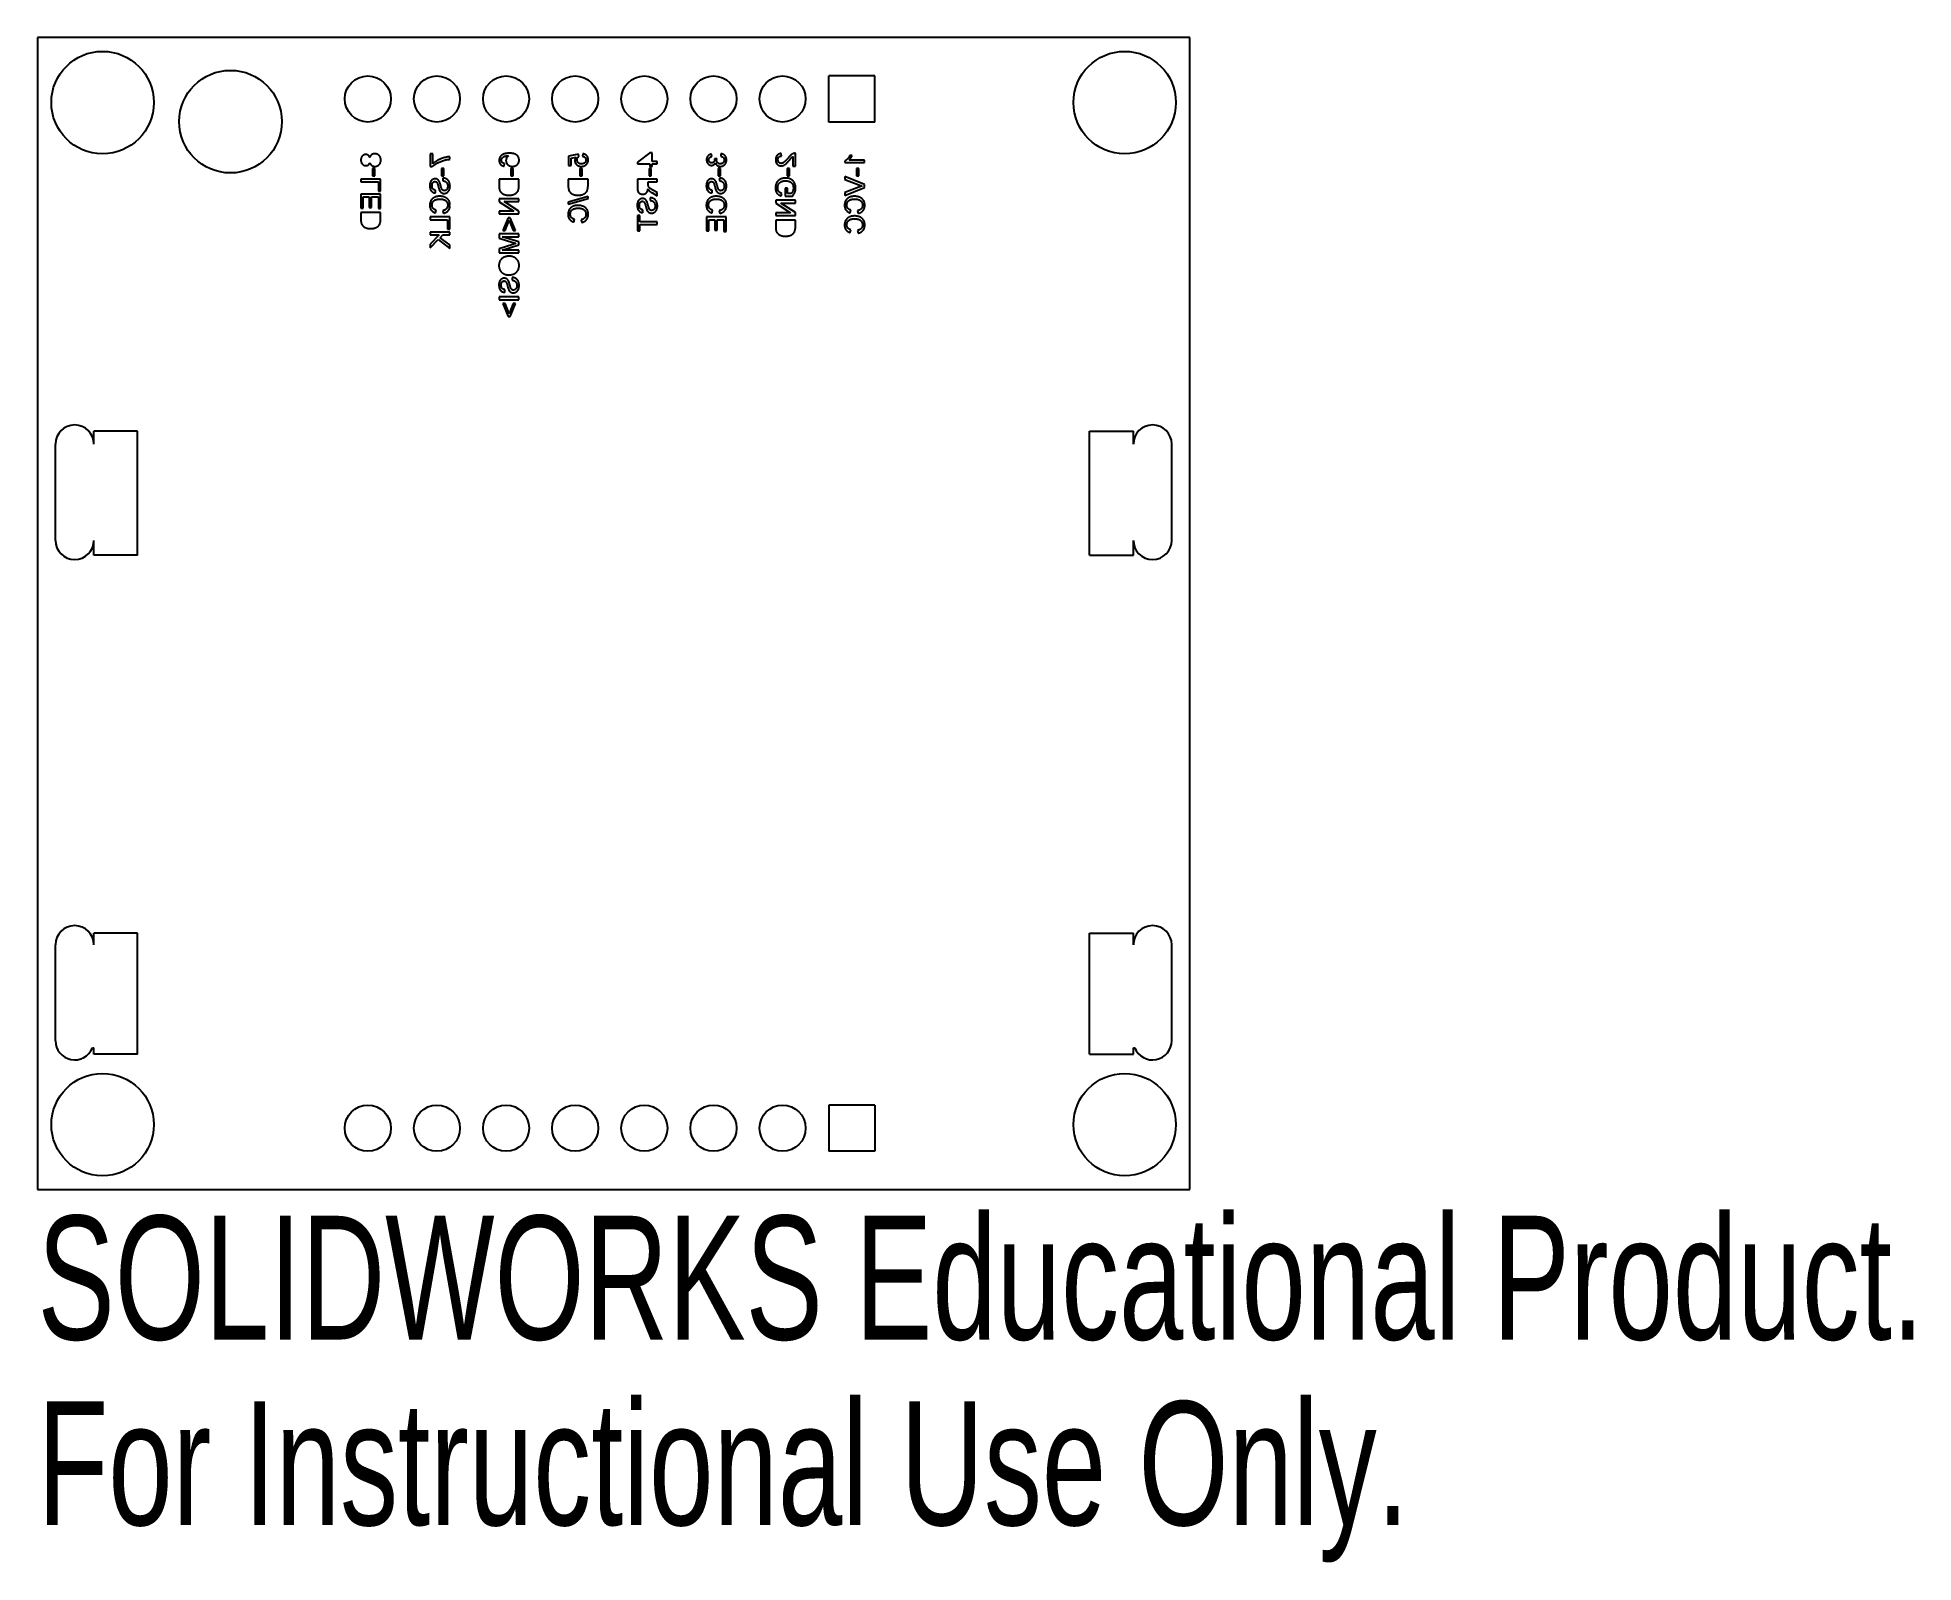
# Model space of a CAD drawing. Header units: millimetres. Extents: x 0 to 73.3, y -14.6 to 45.
import ezdxf

# ---------------------------------------------------------------- set-up
doc = ezdxf.new("R2010")
doc.units = ezdxf.units.MM
doc.styles.add('SLDTEXTSTYLE0', font='TXT', dxfattribs={"width": 0.7})

msp = doc.modelspace()

# ---------------------------------------------------------------- texts
at = {"color": 7, "linetype": 'Continuous', "char_height": 4.83362, "attachment_point": 1, "style": 'SLDTEXTSTYLE0'}
for s, insert in [('SOLIDWORKS Educational Product.', (0, -1.02)), ('For Instructional Use Only.', (0, -8.27))]:
    msp.add_mtext(s, dxfattribs=dict(at, insert=insert))

# ---------------------------------------------------------------- linework, layer by layer
at = {"color": 7, "linetype": 'Continuous', "lineweight": 25}
for p, q in [((0, 45), (0, 0)), ((45, 45), (0, 45)), ((45, 0), (45, 45)), ((30.9, 41.7), (30.9, 43.5)), ((32.7, 43.5), (30.9, 43.5)), ((32.7, 41.7), (32.7, 43.5)), ((32.7, 41.7), (30.9, 41.7)), ((15.438, 40.46), (15.339, 40.46)), ((15.339, 40.46), (15.339, 39.966)), ((15.438, 40.065), (15.438, 40.46)), ((16.1, 40.243), (16.1, 40.342)), ((21.135, 40.45), (20.739, 40.371)), ((20.739, 40.371), (20.739, 40.006)), ((20.838, 40.291), (21.038, 40.33)), ((21.144, 40.352), (21.135, 40.45)), ((21.293, 40.46), (21.283, 40.361)), ((23.914, 40.5), (23.439, 40.134)), ((24.012, 40.5), (23.914, 40.5)), ((24.012, 40.164), (24.012, 40.5)), ((26.337, 40.352), (26.327, 40.45)), ((26.693, 40.46), (26.683, 40.361)), ((29.057, 40.371), (29.047, 40.47)), ((29.501, 40.353), (29.501, 39.976)), ((29.6, 39.976), (29.6, 40.48)), ((31.813, 40.391), (31.722, 40.391)), ((13.173, 39.887), (13.084, 39.887)), ((13.084, 39.887), (13.084, 39.601)), ((13.084, 39.601), (13.173, 39.601)), ((13.173, 39.601), (13.173, 39.887)), ((15.339, 39.966), (15.419, 39.966)), ((15.873, 39.887), (15.784, 39.887)), ((15.784, 39.887), (15.784, 39.601)), ((15.784, 39.601), (15.873, 39.601)), ((15.873, 39.601), (15.873, 39.887)), ((18.227, 39.976), (18.237, 40.075)), ((18.573, 39.887), (18.484, 39.887)), ((18.484, 39.887), (18.484, 39.601)), ((18.484, 39.601), (18.573, 39.601)), ((18.573, 39.601), (18.573, 39.887)), ((20.739, 40.006), (20.838, 40.006)), ((20.838, 40.006), (20.838, 40.291)), ((21.273, 39.887), (21.184, 39.887)), ((21.184, 39.887), (21.184, 39.601)), ((21.184, 39.601), (21.273, 39.601)), ((21.273, 39.601), (21.273, 39.887)), ((23.439, 40.134), (23.439, 40.065)), ((23.439, 40.065), (23.914, 40.065)), ((23.973, 39.887), (23.884, 39.887)), ((23.884, 39.887), (23.884, 39.601)), ((23.884, 39.601), (23.973, 39.601)), ((23.914, 40.065), (23.914, 39.966)), ((23.914, 39.966), (24.012, 39.966)), ((23.973, 39.601), (23.973, 39.887)), ((24.2, 40.164), (24.012, 40.164)), ((24.012, 39.966), (24.012, 40.065)), ((24.012, 40.065), (24.2, 40.065)), ((24.2, 40.065), (24.2, 40.164)), ((26.535, 40.273), (26.446, 40.263)), ((26.673, 39.887), (26.584, 39.887)), ((26.584, 39.887), (26.584, 39.601)), ((26.584, 39.601), (26.673, 39.601)), ((26.673, 39.601), (26.673, 39.887)), ((29.373, 39.887), (29.284, 39.887)), ((29.284, 39.887), (29.284, 39.601)), ((29.284, 39.601), (29.373, 39.601)), ((29.373, 39.601), (29.373, 39.887)), ((29.501, 39.976), (29.6, 39.976)), ((31.53, 40.178), (31.53, 40.114)), ((31.53, 40.114), (32.3, 40.114)), ((32.3, 39.26), (31.53, 39.57)), ((31.53, 39.57), (31.53, 39.453)), ((32.3, 40.213), (31.7, 40.213)), ((32.073, 39.887), (31.984, 39.887)), ((31.984, 39.887), (31.984, 39.601)), ((31.984, 39.601), (32.073, 39.601)), ((32.073, 39.601), (32.073, 39.887)), ((32.3, 40.114), (32.3, 40.213)), ((13.4, 39.472), (12.63, 39.472)), ((12.63, 39.472), (12.63, 39.364)), ((12.63, 39.364), (13.311, 39.364)), ((13.4, 38.88), (12.63, 38.88)), ((12.63, 38.88), (12.63, 38.336)), ((13.311, 39.364), (13.311, 38.998)), ((13.311, 38.998), (13.4, 38.998)), ((13.4, 38.998), (13.4, 39.472)), ((13.4, 38.317), (13.4, 38.88)), ((15.547, 38.929), (15.547, 39.038)), ((15.833, 39.512), (15.833, 39.403)), ((18.8, 39.472), (18.03, 39.472)), ((18.03, 39.472), (18.03, 39.209)), ((18.8, 39.196), (18.8, 39.472)), ((21.5, 39.472), (20.73, 39.472)), ((20.73, 39.472), (20.73, 39.209)), ((21.5, 39.196), (21.5, 39.472)), ((24.2, 39.472), (23.43, 39.472)), ((23.43, 39.472), (23.43, 39.138)), ((23.854, 39.252), (23.854, 39.364)), ((23.854, 39.364), (24.2, 39.364)), ((23.987, 38.943), (24.2, 38.817)), ((24.2, 38.941), (24.037, 39.037)), ((24.2, 39.364), (24.2, 39.472)), ((24.2, 38.817), (24.2, 38.941)), ((26.347, 38.929), (26.347, 39.038)), ((26.633, 39.512), (26.633, 39.403)), ((29.047, 38.813), (29.072, 38.913)), ((29.294, 39.117), (29.205, 39.117)), ((29.205, 39.117), (29.205, 38.801)), ((29.294, 38.909), (29.294, 39.117)), ((29.44, 38.909), (29.294, 38.909)), ((31.53, 39.453), (32.082, 39.243)), ((32.082, 39.159), (31.53, 38.949)), ((31.53, 38.831), (32.3, 39.142)), ((31.53, 38.949), (31.53, 38.831)), ((32.3, 39.142), (32.3, 39.26)), ((12.63, 38.336), (12.718, 38.336)), ((13.4, 38.168), (12.63, 38.168)), ((12.63, 38.168), (12.63, 37.905)), ((12.718, 38.336), (12.718, 38.771)), ((12.718, 38.771), (12.955, 38.771)), ((12.955, 38.771), (12.955, 38.366)), ((12.955, 38.366), (13.044, 38.366)), ((13.044, 38.366), (13.044, 38.771)), ((13.044, 38.771), (13.311, 38.771)), ((13.311, 38.771), (13.311, 38.317)), ((13.311, 38.317), (13.4, 38.317)), ((13.4, 37.892), (13.4, 38.168)), ((15.544, 38.149), (15.567, 38.257)), ((15.828, 38.238), (15.853, 38.129)), ((18.8, 38.702), (18.03, 38.702)), ((18.03, 38.702), (18.03, 38.587)), ((18.03, 38.587), (18.604, 38.218)), ((18.604, 38.218), (18.03, 38.218)), ((18.03, 38.218), (18.03, 38.109)), ((18.03, 38.109), (18.8, 38.109)), ((18.8, 38.224), (18.225, 38.593)), ((18.225, 38.593), (18.8, 38.593)), ((18.8, 38.593), (18.8, 38.702)), ((18.8, 38.109), (18.8, 38.224)), ((21.5, 38.791), (20.73, 38.573)), ((20.73, 38.492), (21.5, 38.709)), ((20.73, 38.573), (20.73, 38.492)), ((21.5, 38.709), (21.5, 38.791)), ((23.647, 38.159), (23.647, 38.267)), ((23.933, 38.741), (23.933, 38.633)), ((26.344, 38.149), (26.367, 38.257)), ((26.628, 38.238), (26.653, 38.129)), ((29.6, 38.643), (28.83, 38.643)), ((28.83, 38.643), (28.83, 38.528)), ((28.83, 38.528), (29.404, 38.159)), ((29.404, 38.159), (28.83, 38.159)), ((28.83, 38.159), (28.83, 38.05)), ((29.6, 38.165), (29.025, 38.534)), ((29.025, 38.534), (29.6, 38.534)), ((29.205, 38.801), (29.49, 38.801)), ((29.6, 38.534), (29.6, 38.643)), ((29.6, 38.05), (29.6, 38.165)), ((31.744, 38.149), (31.767, 38.257)), ((32.028, 38.238), (32.053, 38.129)), ((16.1, 37.991), (15.33, 37.991)), ((15.33, 37.991), (15.33, 37.882)), ((15.33, 37.882), (16.011, 37.882)), ((16.1, 37.398), (15.33, 37.398)), ((15.33, 37.398), (15.33, 37.289)), ((16.011, 37.882), (16.011, 37.517)), ((16.011, 37.517), (16.1, 37.517)), ((16.1, 37.517), (16.1, 37.991)), ((16.1, 37.289), (16.1, 37.398)), ((18.385, 37.961), (18.168, 37.457)), ((18.168, 37.457), (18.267, 37.457)), ((18.267, 37.457), (18.42, 37.862)), ((18.454, 37.961), (18.385, 37.961)), ((18.42, 37.862), (18.573, 37.457)), ((18.672, 37.457), (18.454, 37.961)), ((18.573, 37.457), (18.672, 37.457)), ((20.944, 37.793), (20.967, 37.902)), ((21.228, 37.882), (21.253, 37.773)), ((23.518, 38.05), (23.43, 38.05)), ((23.43, 38.05), (23.43, 37.447)), ((23.43, 37.447), (23.518, 37.447)), ((23.518, 37.803), (23.518, 38.05)), ((24.2, 37.803), (23.518, 37.803)), ((23.518, 37.447), (23.518, 37.694)), ((23.518, 37.694), (24.2, 37.694)), ((24.2, 37.694), (24.2, 37.803)), ((26.9, 37.991), (26.13, 37.991)), ((26.13, 37.991), (26.13, 37.447)), ((26.13, 37.447), (26.218, 37.447)), ((26.218, 37.447), (26.218, 37.882)), ((26.218, 37.882), (26.455, 37.882)), ((26.455, 37.882), (26.455, 37.477)), ((26.455, 37.477), (26.544, 37.477)), ((26.544, 37.477), (26.544, 37.882)), ((26.544, 37.882), (26.811, 37.882)), ((26.811, 37.882), (26.811, 37.428)), ((26.811, 37.428), (26.9, 37.428)), ((26.9, 37.428), (26.9, 37.991)), ((28.83, 38.05), (29.6, 38.05)), ((29.6, 37.872), (28.83, 37.872)), ((28.83, 37.872), (28.83, 37.609)), ((29.6, 37.596), (29.6, 37.872)), ((31.744, 37.378), (31.767, 37.487)), ((32.028, 37.467), (32.053, 37.358)), ((15.33, 37.289), (15.685, 37.289)), ((15.685, 37.289), (15.33, 36.934)), ((15.33, 36.786), (15.651, 37.107)), ((15.33, 36.934), (15.33, 36.786)), ((15.651, 37.107), (16.1, 36.766)), ((15.72, 37.176), (15.833, 37.289)), ((16.1, 36.9), (15.72, 37.176)), ((15.833, 37.289), (16.1, 37.289)), ((16.1, 36.766), (16.1, 36.9)), ((18.8, 37.329), (18.03, 37.329)), ((18.03, 37.329), (18.03, 37.165)), ((18.03, 37.165), (18.57, 36.993)), ((18.561, 36.921), (18.03, 36.75)), ((18.03, 36.75), (18.03, 36.588)), ((18.8, 37.016), (18.148, 37.22)), ((18.148, 37.22), (18.8, 37.22)), ((18.148, 36.697), (18.8, 36.902)), ((18.8, 36.697), (18.148, 36.697)), ((18.8, 37.22), (18.8, 37.329)), ((18.8, 36.902), (18.8, 37.016)), ((18.8, 36.588), (18.8, 36.697)), ((18.03, 36.588), (18.8, 36.588)), ((18.533, 35.63), (18.533, 35.521)), ((18.8, 34.869), (18.03, 34.869)), ((18.03, 34.869), (18.03, 34.761)), ((18.03, 34.761), (18.8, 34.761)), ((18.267, 34.612), (18.168, 34.612)), ((18.168, 34.612), (18.385, 34.109)), ((18.247, 35.047), (18.247, 35.156)), ((18.42, 34.207), (18.267, 34.612)), ((18.573, 34.612), (18.42, 34.207)), ((18.454, 34.109), (18.672, 34.612)), ((18.672, 34.612), (18.573, 34.612)), ((18.8, 34.761), (18.8, 34.869)), ((18.385, 34.109), (18.454, 34.109)), ((3.91, 29.619), (2.2, 29.619)), ((2.2, 29.116), (2.2, 29.619)), ((3.91, 24.782), (3.91, 29.619)), ((41.09, 29.619), (42.8, 29.619)), ((41.09, 24.782), (41.09, 29.619)), ((42.8, 29.116), (42.8, 29.619)), ((0.7, 25.361), (0.7, 29.116)), ((44.3, 25.361), (44.3, 29.116)), ((2.2, 24.782), (2.2, 25.361)), ((42.8, 24.782), (42.8, 25.361)), ((3.91, 24.782), (2.2, 24.782)), ((41.09, 24.782), (42.8, 24.782)), ((0.7, 5.817), (0.7, 9.561)), ((3.91, 10.013), (2.2, 10.013)), ((2.2, 9.561), (2.2, 10.013)), ((3.91, 5.294), (3.91, 10.013)), ((41.09, 10.013), (42.8, 10.013)), ((41.09, 5.294), (41.09, 10.013)), ((42.8, 9.561), (42.8, 10.013)), ((44.3, 5.817), (44.3, 9.561)), ((2.145, 5.536), (2.2, 5.536)), ((2.2, 5.294), (2.2, 5.536)), ((3.91, 5.294), (2.2, 5.294)), ((41.09, 5.294), (42.8, 5.294)), ((42.8, 5.294), (42.8, 5.536)), ((42.8, 5.536), (42.855, 5.536)), ((32.7, 3.3), (30.9, 3.3)), ((30.9, 3.3), (30.9, 1.5)), ((32.7, 3.3), (32.7, 1.5)), ((32.7, 1.5), (30.9, 1.5)), ((0, 0), (45, 0))]:
    msp.add_line(p, q, dxfattribs=at)
for centre, radius in [((2.54, 42.46), 2), ((42.46, 42.46), 2), ((7.538, 41.714), 2.004), ((12.9, 42.6), 0.9), ((15.6, 42.6), 0.9), ((18.3, 42.6), 0.9), ((21, 42.6), 0.9), ((23.7, 42.6), 0.9), ((26.4, 42.6), 0.9), ((29.1, 42.6), 0.9), ((2.54, 2.54), 2), ((42.46, 2.54), 2), ((12.9, 2.4), 0.9), ((15.6, 2.4), 0.9), ((18.3, 2.4), 0.9), ((21, 2.4), 0.9), ((23.7, 2.4), 0.9), ((26.4, 2.4), 0.9), ((29.1, 2.4), 0.9)]:
    msp.add_circle(centre, radius, dxfattribs=at)
for centre, start, end in [((1.45, 29.116), 0, 180), ((43.55, 29.116), 0, 180), ((1.45, 25.361), 180, 0), ((43.55, 25.361), 180, 0), ((1.45, 9.561), 0, 180), ((43.55, 9.561), 0, 180), ((1.45, 5.817), 180, 337.97877), ((43.55, 5.817), 202.02123, 0)]:
    msp.add_arc(centre, 0.75, start, end, dxfattribs=at)
for points, knots in [([(12.824, 40.431), (12.817, 40.43), (12.804, 40.43), (12.784, 40.427), (12.766, 40.423), (12.748, 40.416), (12.731, 40.408), (12.715, 40.398), (12.7, 40.385), (12.685, 40.372), (12.672, 40.356), (12.661, 40.34), (12.651, 40.322), (12.643, 40.303), (12.637, 40.282), (12.633, 40.261), (12.63, 40.238), (12.63, 40.222), (12.63, 40.214)], [0, 0, 0, 0, 0.06214, 0.121983, 0.180595, 0.238609, 0.29625, 0.354365, 0.414087, 0.475412, 0.537243, 0.59928, 0.661188, 0.724284, 0.789188, 0.856377, 0.926498, 1, 1, 1, 1]), ([(12.977, 40.314), (12.976, 40.319), (12.972, 40.328), (12.966, 40.342), (12.959, 40.354), (12.952, 40.366), (12.944, 40.376), (12.936, 40.386), (12.927, 40.394), (12.914, 40.404), (12.897, 40.415), (12.874, 40.424), (12.85, 40.429), (12.833, 40.43), (12.824, 40.431)], [0, 0, 0, 0, 0.0741852, 0.1454174, 0.2136376, 0.278851, 0.3420826, 0.4032456, 0.4632208, 0.521426, 0.6372693, 0.7537224, 0.8732222, 1, 1, 1, 1]), ([(13.173, 40.46), (13.167, 40.46), (13.155, 40.46), (13.137, 40.458), (13.12, 40.455), (13.104, 40.451), (13.088, 40.446), (13.074, 40.439), (13.06, 40.431), (13.047, 40.422), (13.035, 40.412), (13.023, 40.401), (13.013, 40.389), (13.004, 40.376), (12.996, 40.362), (12.988, 40.347), (12.982, 40.331), (12.979, 40.32), (12.977, 40.314)], [0, 0, 0, 0, 0.069846, 0.13705, 0.201516, 0.264585, 0.326028, 0.386689, 0.446074, 0.505935, 0.565448, 0.624687, 0.684125, 0.744176, 0.805146, 0.868373, 0.933193, 1, 1, 1, 1]), ([(13.41, 40.213), (13.41, 40.222), (13.409, 40.24), (13.406, 40.266), (13.401, 40.29), (13.393, 40.313), (13.384, 40.335), (13.372, 40.356), (13.358, 40.375), (13.342, 40.392), (13.325, 40.408), (13.306, 40.422), (13.287, 40.434), (13.266, 40.444), (13.244, 40.451), (13.221, 40.456), (13.198, 40.46), (13.181, 40.46), (13.173, 40.46)], [0, 0, 0, 0, 0.070446, 0.138097, 0.20319, 0.266154, 0.327948, 0.389213, 0.45028, 0.512078, 0.573577, 0.633911, 0.693442, 0.752465, 0.812375, 0.873063, 0.935181, 1, 1, 1, 1]), ([(16.1, 40.342), (16.092, 40.341), (16.077, 40.341), (16.052, 40.339), (16.027, 40.336), (16, 40.332), (15.973, 40.327), (15.944, 40.32), (15.914, 40.313), (15.872, 40.302), (15.819, 40.286), (15.757, 40.263), (15.697, 40.236), (15.647, 40.21), (15.609, 40.188), (15.581, 40.172), (15.554, 40.154), (15.529, 40.137), (15.504, 40.12), (15.481, 40.102), (15.459, 40.084), (15.445, 40.071), (15.438, 40.065)], [0, 0, 0, 0, 0.031517, 0.064812, 0.099915, 0.13668, 0.175188, 0.215811, 0.258156, 0.302347, 0.392798, 0.483285, 0.574401, 0.666282, 0.712001, 0.756366, 0.799809, 0.841956, 0.882839, 0.922915, 0.961965, 1, 1, 1, 1]), ([(18.117, 40.396), (18.11, 40.39), (18.096, 40.377), (18.078, 40.357), (18.063, 40.334), (18.051, 40.31), (18.041, 40.284), (18.034, 40.257), (18.03, 40.228), (18.03, 40.209), (18.03, 40.199)], [0, 0, 0, 0, 0.125625, 0.247619, 0.368528, 0.488104, 0.609878, 0.735382, 0.864448, 1, 1, 1, 1]), ([(18.439, 40.48), (18.43, 40.48), (18.412, 40.48), (18.386, 40.479), (18.361, 40.477), (18.336, 40.475), (18.313, 40.472), (18.29, 40.468), (18.269, 40.464), (18.248, 40.459), (18.228, 40.454), (18.21, 40.448), (18.192, 40.44), (18.175, 40.433), (18.159, 40.425), (18.144, 40.416), (18.13, 40.406), (18.121, 40.399), (18.117, 40.396)], [0, 0, 0, 0, 0.080028, 0.157825, 0.232559, 0.30472, 0.374369, 0.44157, 0.506039, 0.568678, 0.628697, 0.687073, 0.743221, 0.797558, 0.850225, 0.90138, 0.95107, 1, 1, 1, 1]), ([(18.141, 40.289), (18.147, 40.296), (18.158, 40.309), (18.178, 40.326), (18.201, 40.341), (18.223, 40.353), (18.243, 40.361), (18.26, 40.366), (18.279, 40.37), (18.299, 40.374), (18.321, 40.377), (18.345, 40.379), (18.371, 40.381), (18.389, 40.381), (18.398, 40.381)], [0, 0, 0, 0, 0.088621, 0.181917, 0.280525, 0.386772, 0.443867, 0.506387, 0.574339, 0.647608, 0.726389, 0.811433, 0.902767, 1, 1, 1, 1]), ([(18.398, 40.381), (18.39, 40.375), (18.374, 40.364), (18.353, 40.344), (18.335, 40.322), (18.321, 40.298), (18.31, 40.273), (18.302, 40.247), (18.297, 40.221), (18.297, 40.203), (18.296, 40.194)], [0, 0, 0, 0, 0.135506, 0.265262, 0.391369, 0.516026, 0.638937, 0.759613, 0.878887, 1, 1, 1, 1]), ([(18.81, 40.21), (18.81, 40.22), (18.809, 40.239), (18.805, 40.267), (18.798, 40.293), (18.789, 40.318), (18.777, 40.342), (18.762, 40.365), (18.744, 40.386), (18.724, 40.405), (18.7, 40.423), (18.673, 40.439), (18.643, 40.451), (18.609, 40.462), (18.571, 40.47), (18.53, 40.476), (18.486, 40.479), (18.455, 40.48), (18.439, 40.48)], [0, 0, 0, 0, 0.056153, 0.110126, 0.162527, 0.214177, 0.265143, 0.316503, 0.369168, 0.423109, 0.479258, 0.538817, 0.601984, 0.670126, 0.743647, 0.822845, 0.908267, 1, 1, 1, 1]), ([(21.038, 40.33), (21.034, 40.324), (21.026, 40.314), (21.015, 40.297), (21.006, 40.28), (20.999, 40.263), (20.993, 40.246), (20.989, 40.228), (20.987, 40.21), (20.986, 40.198), (20.986, 40.192)], [0, 0, 0, 0, 0.136725, 0.2685062, 0.3955166, 0.5190329, 0.6405081, 0.7612438, 0.8801106, 1, 1, 1, 1]), ([(21.075, 40.22), (21.075, 40.227), (21.076, 40.242), (21.079, 40.263), (21.085, 40.283), (21.094, 40.3), (21.105, 40.315), (21.116, 40.329), (21.129, 40.341), (21.139, 40.348), (21.144, 40.352)], [0, 0, 0, 0, 0.147855, 0.284529, 0.412388, 0.534251, 0.652703, 0.76867, 0.883656, 1, 1, 1, 1]), ([(21.283, 40.361), (21.288, 40.36), (21.299, 40.359), (21.315, 40.355), (21.329, 40.35), (21.343, 40.345), (21.355, 40.339), (21.367, 40.332), (21.377, 40.324), (21.386, 40.315), (21.395, 40.306), (21.402, 40.296), (21.408, 40.285), (21.413, 40.273), (21.416, 40.261), (21.419, 40.248), (21.421, 40.234), (21.421, 40.225), (21.421, 40.22)], [0, 0, 0, 0, 0.077361, 0.15048, 0.219977, 0.286681, 0.349678, 0.41068, 0.469427, 0.526756, 0.583142, 0.638824, 0.695263, 0.752696, 0.810849, 0.871356, 0.934436, 1, 1, 1, 1]), ([(21.51, 40.221), (21.51, 40.229), (21.509, 40.245), (21.507, 40.269), (21.502, 40.292), (21.495, 40.313), (21.487, 40.333), (21.477, 40.352), (21.465, 40.37), (21.451, 40.387), (21.435, 40.402), (21.418, 40.416), (21.4, 40.427), (21.381, 40.438), (21.361, 40.446), (21.339, 40.453), (21.316, 40.458), (21.301, 40.459), (21.293, 40.46)], [0, 0, 0, 0, 0.069309, 0.135582, 0.199703, 0.261758, 0.322713, 0.382968, 0.442746, 0.503224, 0.563759, 0.623755, 0.683414, 0.743843, 0.805035, 0.867628, 0.932767, 1, 1, 1, 1]), ([(26.327, 40.45), (26.319, 40.449), (26.304, 40.446), (26.283, 40.44), (26.262, 40.432), (26.244, 40.423), (26.226, 40.413), (26.21, 40.401), (26.195, 40.388), (26.181, 40.374), (26.169, 40.358), (26.158, 40.342), (26.149, 40.325), (26.142, 40.307), (26.136, 40.287), (26.132, 40.267), (26.13, 40.246), (26.13, 40.232), (26.13, 40.225)], [0, 0, 0, 0, 0.071042, 0.139355, 0.204975, 0.268354, 0.330157, 0.390696, 0.450899, 0.510969, 0.570761, 0.629453, 0.688414, 0.747571, 0.808283, 0.870023, 0.933805, 1, 1, 1, 1]), ([(26.218, 40.222), (26.219, 40.23), (26.219, 40.246), (26.225, 40.269), (26.234, 40.29), (26.245, 40.305), (26.256, 40.316), (26.265, 40.323), (26.274, 40.33), (26.285, 40.336), (26.297, 40.341), (26.309, 40.345), (26.323, 40.349), (26.332, 40.351), (26.337, 40.352)], [0, 0, 0, 0, 0.1277972, 0.2467953, 0.3622843, 0.4776525, 0.5362368, 0.5955904, 0.6563438, 0.7190851, 0.7843492, 0.8528755, 0.9245513, 1, 1, 1, 1]), ([(26.683, 40.361), (26.689, 40.36), (26.7, 40.358), (26.717, 40.353), (26.732, 40.347), (26.746, 40.341), (26.758, 40.335), (26.77, 40.327), (26.78, 40.32), (26.789, 40.311), (26.796, 40.302), (26.803, 40.292), (26.809, 40.281), (26.813, 40.27), (26.817, 40.258), (26.819, 40.245), (26.821, 40.231), (26.821, 40.222), (26.821, 40.217)], [0, 0, 0, 0, 0.0825616, 0.1597506, 0.2331408, 0.3010551, 0.3657686, 0.4264502, 0.4841949, 0.5395556, 0.5931589, 0.6470485, 0.7014433, 0.7563432, 0.8138505, 0.8730654, 0.9349664, 1, 1, 1, 1]), ([(26.91, 40.22), (26.91, 40.229), (26.909, 40.245), (26.906, 40.268), (26.902, 40.29), (26.895, 40.311), (26.887, 40.332), (26.876, 40.351), (26.864, 40.369), (26.85, 40.386), (26.834, 40.401), (26.817, 40.415), (26.799, 40.427), (26.78, 40.437), (26.76, 40.446), (26.738, 40.452), (26.716, 40.457), (26.7, 40.459), (26.693, 40.46)], [0, 0, 0, 0, 0.067793, 0.133462, 0.196931, 0.258889, 0.319796, 0.38044, 0.440998, 0.502874, 0.564812, 0.625532, 0.685608, 0.746044, 0.807349, 0.869719, 0.93379, 1, 1, 1, 1]), ([(29.047, 40.47), (29.038, 40.469), (29.021, 40.467), (28.997, 40.462), (28.975, 40.455), (28.953, 40.447), (28.934, 40.437), (28.916, 40.425), (28.9, 40.411), (28.885, 40.396), (28.872, 40.379), (28.861, 40.361), (28.851, 40.341), (28.843, 40.32), (28.837, 40.298), (28.833, 40.274), (28.83, 40.249), (28.83, 40.232), (28.83, 40.223)], [0, 0, 0, 0, 0.070681, 0.137505, 0.20149, 0.262892, 0.322578, 0.381001, 0.43822, 0.495795, 0.553466, 0.611689, 0.670615, 0.731564, 0.794165, 0.859433, 0.928201, 1, 1, 1, 1]), ([(28.918, 40.225), (28.919, 40.231), (28.919, 40.241), (28.921, 40.256), (28.923, 40.271), (28.927, 40.285), (28.933, 40.298), (28.939, 40.31), (28.946, 40.321), (28.955, 40.331), (28.964, 40.341), (28.975, 40.349), (28.986, 40.356), (28.999, 40.361), (29.012, 40.366), (29.026, 40.369), (29.041, 40.371), (29.051, 40.371), (29.057, 40.371)], [0, 0, 0, 0, 0.07071, 0.138384, 0.203408, 0.26575, 0.326687, 0.386555, 0.445346, 0.504672, 0.563764, 0.621923, 0.680764, 0.739747, 0.800764, 0.864214, 0.930618, 1, 1, 1, 1]), ([(29.531, 40.47), (29.522, 40.466), (29.504, 40.46), (29.477, 40.446), (29.451, 40.43), (29.43, 40.415), (29.413, 40.401), (29.399, 40.389), (29.385, 40.376), (29.371, 40.361), (29.357, 40.346), (29.342, 40.329), (29.327, 40.311), (29.317, 40.298), (29.312, 40.292)], [0, 0, 0, 0, 0.100396, 0.204422, 0.310989, 0.422469, 0.481001, 0.543203, 0.60947, 0.67953, 0.753822, 0.831628, 0.913806, 1, 1, 1, 1]), ([(29.358, 40.2), (29.364, 40.207), (29.374, 40.219), (29.389, 40.238), (29.403, 40.254), (29.416, 40.269), (29.427, 40.282), (29.436, 40.293), (29.444, 40.302), (29.457, 40.316), (29.475, 40.334), (29.493, 40.347), (29.501, 40.353)], [0, 0, 0, 0, 0.124205, 0.23684, 0.33951, 0.431273, 0.511478, 0.580694, 0.639969, 0.687784, 0.850326, 1, 1, 1, 1]), ([(29.6, 40.48), (29.594, 40.48), (29.582, 40.48), (29.565, 40.478), (29.548, 40.475), (29.537, 40.471), (29.531, 40.47)], [0, 0, 0, 0, 0.252643, 0.50444, 0.750407, 1, 1, 1, 1]), ([(31.722, 40.391), (31.716, 40.379), (31.703, 40.354), (31.682, 40.32), (31.658, 40.288), (31.633, 40.259), (31.607, 40.232), (31.581, 40.21), (31.556, 40.192), (31.538, 40.182), (31.53, 40.178)], [0, 0, 0, 0, 0.142657, 0.281169, 0.416977, 0.550852, 0.678364, 0.795032, 0.901998, 1, 1, 1, 1]), ([(31.7, 40.213), (31.705, 40.219), (31.716, 40.231), (31.733, 40.251), (31.749, 40.273), (31.765, 40.297), (31.779, 40.322), (31.793, 40.346), (31.804, 40.369), (31.81, 40.384), (31.813, 40.391)], [0, 0, 0, 0, 0.1116685, 0.2320907, 0.3627376, 0.5019407, 0.6415309, 0.7711022, 0.8901635, 1, 1, 1, 1]), ([(12.63, 40.214), (12.63, 40.206), (12.63, 40.191), (12.633, 40.168), (12.637, 40.146), (12.643, 40.126), (12.652, 40.106), (12.661, 40.088), (12.673, 40.071), (12.686, 40.056), (12.701, 40.042), (12.717, 40.03), (12.733, 40.019), (12.75, 40.011), (12.768, 40.004), (12.787, 39.999), (12.806, 39.996), (12.82, 39.996), (12.826, 39.996)], [0, 0, 0, 0, 0.073201, 0.142587, 0.209625, 0.274883, 0.337931, 0.400462, 0.462501, 0.525005, 0.586689, 0.646813, 0.705215, 0.762881, 0.820728, 0.879295, 0.938511, 1, 1, 1, 1]), ([(12.826, 39.996), (12.835, 39.996), (12.851, 39.997), (12.875, 40.002), (12.898, 40.011), (12.918, 40.024), (12.936, 40.04), (12.953, 40.06), (12.967, 40.084), (12.974, 40.101), (12.977, 40.11)], [0, 0, 0, 0, 0.124822, 0.244753, 0.360952, 0.477517, 0.596964, 0.721619, 0.855113, 1, 1, 1, 1]), ([(12.977, 40.11), (12.979, 40.104), (12.983, 40.093), (12.991, 40.077), (12.999, 40.062), (13.007, 40.048), (13.017, 40.035), (13.028, 40.023), (13.04, 40.013), (13.052, 40.003), (13.065, 39.994), (13.079, 39.987), (13.094, 39.98), (13.109, 39.975), (13.125, 39.971), (13.141, 39.968), (13.158, 39.967), (13.17, 39.966), (13.176, 39.966)], [0, 0, 0, 0, 0.069018, 0.135246, 0.199626, 0.261943, 0.323717, 0.383764, 0.443776, 0.503802, 0.563835, 0.623501, 0.68349, 0.743426, 0.805712, 0.868606, 0.933273, 1, 1, 1, 1]), ([(13.176, 39.966), (13.184, 39.966), (13.2, 39.967), (13.223, 39.97), (13.246, 39.975), (13.267, 39.983), (13.288, 39.992), (13.307, 40.004), (13.325, 40.018), (13.343, 40.034), (13.358, 40.052), (13.372, 40.071), (13.384, 40.091), (13.393, 40.113), (13.401, 40.136), (13.406, 40.161), (13.409, 40.187), (13.41, 40.204), (13.41, 40.213)], [0, 0, 0, 0, 0.063596, 0.125289, 0.185558, 0.244684, 0.303699, 0.362898, 0.423032, 0.484905, 0.54711, 0.608548, 0.669984, 0.732315, 0.795662, 0.861064, 0.929126, 1, 1, 1, 1]), ([(15.419, 39.966), (15.426, 39.972), (15.44, 39.984), (15.462, 40.001), (15.486, 40.018), (15.511, 40.036), (15.538, 40.053), (15.566, 40.07), (15.596, 40.087), (15.637, 40.109), (15.691, 40.136), (15.756, 40.164), (15.823, 40.189), (15.868, 40.202), (15.891, 40.209)], [0, 0, 0, 0, 0.050276, 0.102796, 0.157451, 0.214636, 0.274069, 0.335806, 0.400183, 0.466943, 0.601942, 0.735737, 0.868197, 1, 1, 1, 1]), ([(15.891, 40.209), (15.907, 40.213), (15.94, 40.222), (15.991, 40.231), (16.045, 40.239), (16.081, 40.241), (16.1, 40.243)], [0, 0, 0, 0, 0.237217, 0.482586, 0.736847, 1, 1, 1, 1]), ([(18.03, 40.199), (18.03, 40.191), (18.03, 40.176), (18.032, 40.155), (18.037, 40.134), (18.042, 40.114), (18.05, 40.096), (18.059, 40.078), (18.069, 40.062), (18.082, 40.047), (18.095, 40.033), (18.111, 40.02), (18.127, 40.009), (18.145, 39.999), (18.163, 39.991), (18.183, 39.985), (18.205, 39.979), (18.22, 39.977), (18.227, 39.976)], [0, 0, 0, 0, 0.068499, 0.134572, 0.198208, 0.259784, 0.319951, 0.379508, 0.438814, 0.498497, 0.558182, 0.617438, 0.677522, 0.737959, 0.80033, 0.86409, 0.930622, 1, 1, 1, 1]), ([(18.118, 40.205), (18.119, 40.212), (18.119, 40.227), (18.124, 40.249), (18.131, 40.27), (18.138, 40.283), (18.141, 40.289)], [0, 0, 0, 0, 0.252584, 0.499095, 0.747119, 1, 1, 1, 1]), ([(18.158, 40.111), (18.155, 40.114), (18.149, 40.12), (18.14, 40.131), (18.134, 40.142), (18.128, 40.153), (18.124, 40.165), (18.121, 40.178), (18.119, 40.191), (18.119, 40.2), (18.118, 40.205)], [0, 0, 0, 0, 0.128545, 0.252818, 0.375212, 0.497113, 0.618546, 0.742222, 0.869458, 1, 1, 1, 1]), ([(18.237, 40.075), (18.228, 40.077), (18.212, 40.081), (18.191, 40.09), (18.172, 40.099), (18.163, 40.107), (18.158, 40.111)], [0, 0, 0, 0, 0.299802, 0.564331, 0.796204, 1, 1, 1, 1]), ([(18.296, 40.194), (18.296, 40.186), (18.297, 40.171), (18.3, 40.148), (18.306, 40.127), (18.313, 40.106), (18.323, 40.086), (18.335, 40.067), (18.35, 40.05), (18.366, 40.032), (18.384, 40.017), (18.403, 40.003), (18.424, 39.992), (18.446, 39.983), (18.469, 39.975), (18.494, 39.97), (18.52, 39.967), (18.537, 39.966), (18.546, 39.966)], [0, 0, 0, 0, 0.061348, 0.121205, 0.179866, 0.237773, 0.296239, 0.355178, 0.415665, 0.478369, 0.541515, 0.603969, 0.666507, 0.729486, 0.793706, 0.859733, 0.928448, 1, 1, 1, 1]), ([(18.546, 39.966), (18.558, 39.967), (18.582, 39.967), (18.616, 39.973), (18.65, 39.983), (18.676, 39.995), (18.696, 40.006), (18.711, 40.015), (18.724, 40.025), (18.736, 40.035), (18.748, 40.046), (18.759, 40.058), (18.768, 40.071), (18.777, 40.084), (18.785, 40.098), (18.791, 40.113), (18.797, 40.128), (18.802, 40.144), (18.805, 40.159), (18.808, 40.176), (18.81, 40.193), (18.81, 40.204), (18.81, 40.21)], [0, 0, 0, 0, 0.088886, 0.175415, 0.261596, 0.347807, 0.390795, 0.432577, 0.473533, 0.514164, 0.554098, 0.59382, 0.633314, 0.673272, 0.713163, 0.753036, 0.792921, 0.83303, 0.873661, 0.914905, 0.956956, 1, 1, 1, 1]), ([(20.986, 40.192), (20.987, 40.185), (20.987, 40.169), (20.99, 40.147), (20.996, 40.125), (21.003, 40.104), (21.013, 40.085), (21.025, 40.066), (21.04, 40.048), (21.056, 40.031), (21.074, 40.016), (21.093, 40.003), (21.114, 39.991), (21.136, 39.982), (21.159, 39.975), (21.184, 39.97), (21.209, 39.967), (21.227, 39.966), (21.236, 39.966)], [0, 0, 0, 0, 0.062002, 0.122097, 0.181389, 0.239526, 0.297858, 0.356906, 0.417313, 0.479676, 0.54254, 0.604774, 0.667003, 0.730233, 0.794195, 0.8604, 0.928573, 1, 1, 1, 1]), ([(21.242, 40.065), (21.235, 40.065), (21.223, 40.065), (21.205, 40.067), (21.189, 40.07), (21.173, 40.074), (21.158, 40.08), (21.144, 40.087), (21.131, 40.095), (21.12, 40.104), (21.109, 40.114), (21.1, 40.126), (21.092, 40.139), (21.086, 40.153), (21.081, 40.168), (21.078, 40.184), (21.076, 40.202), (21.075, 40.214), (21.075, 40.22)], [0, 0, 0, 0, 0.072866, 0.141887, 0.207453, 0.270438, 0.331641, 0.390108, 0.448069, 0.505503, 0.562488, 0.619084, 0.676416, 0.735452, 0.796241, 0.860406, 0.928305, 1, 1, 1, 1]), ([(21.236, 39.966), (21.244, 39.966), (21.261, 39.967), (21.286, 39.97), (21.31, 39.974), (21.333, 39.981), (21.355, 39.989), (21.377, 39.999), (21.397, 40.011), (21.41, 40.02), (21.416, 40.025)], [0, 0, 0, 0, 0.13247, 0.261667, 0.387572, 0.511029, 0.632651, 0.754644, 0.876515, 1, 1, 1, 1]), ([(21.421, 40.22), (21.421, 40.214), (21.421, 40.203), (21.418, 40.186), (21.414, 40.17), (21.409, 40.156), (21.402, 40.142), (21.393, 40.129), (21.384, 40.117), (21.372, 40.106), (21.359, 40.096), (21.345, 40.088), (21.331, 40.081), (21.315, 40.075), (21.298, 40.071), (21.28, 40.067), (21.261, 40.065), (21.248, 40.065), (21.242, 40.065)], [0, 0, 0, 0, 0.065801, 0.128677, 0.188676, 0.247598, 0.304849, 0.361786, 0.419523, 0.478682, 0.53877, 0.598799, 0.660184, 0.722952, 0.787993, 0.855404, 0.926153, 1, 1, 1, 1]), ([(21.416, 40.025), (21.424, 40.031), (21.438, 40.043), (21.458, 40.064), (21.474, 40.086), (21.487, 40.11), (21.497, 40.135), (21.504, 40.162), (21.509, 40.191), (21.51, 40.211), (21.51, 40.221)], [0, 0, 0, 0, 0.127893, 0.251579, 0.372793, 0.492778, 0.61359, 0.737809, 0.86618, 1, 1, 1, 1]), ([(26.13, 40.225), (26.13, 40.215), (26.13, 40.195), (26.136, 40.166), (26.144, 40.138), (26.155, 40.112), (26.17, 40.088), (26.187, 40.066), (26.206, 40.048), (26.228, 40.033), (26.251, 40.021), (26.275, 40.012), (26.3, 40.007), (26.317, 40.006), (26.325, 40.006)], [0, 0, 0, 0, 0.0920498, 0.1809997, 0.2695692, 0.3575725, 0.4435743, 0.526455, 0.6074708, 0.6883988, 0.7678644, 0.8455376, 0.922533, 1, 1, 1, 1]), ([(26.329, 40.105), (26.325, 40.105), (26.317, 40.105), (26.306, 40.106), (26.295, 40.109), (26.285, 40.113), (26.275, 40.117), (26.266, 40.123), (26.258, 40.129), (26.25, 40.137), (26.242, 40.146), (26.236, 40.155), (26.23, 40.165), (26.226, 40.175), (26.223, 40.186), (26.22, 40.197), (26.219, 40.209), (26.218, 40.218), (26.218, 40.222)], [0, 0, 0, 0, 0.065074, 0.127267, 0.188066, 0.247057, 0.305986, 0.36512, 0.425527, 0.487247, 0.549704, 0.611174, 0.672834, 0.734962, 0.79774, 0.862515, 0.929796, 1, 1, 1, 1]), ([(26.325, 40.006), (26.333, 40.006), (26.349, 40.007), (26.372, 40.012), (26.394, 40.02), (26.415, 40.032), (26.434, 40.047), (26.451, 40.065), (26.466, 40.087), (26.474, 40.103), (26.478, 40.111)], [0, 0, 0, 0, 0.121951, 0.240787, 0.35855, 0.479066, 0.601519, 0.727551, 0.859932, 1, 1, 1, 1]), ([(26.447, 40.249), (26.446, 40.24), (26.446, 40.222), (26.44, 40.196), (26.431, 40.172), (26.421, 40.153), (26.41, 40.139), (26.402, 40.129), (26.392, 40.122), (26.381, 40.115), (26.369, 40.111), (26.357, 40.107), (26.343, 40.105), (26.333, 40.105), (26.329, 40.105)], [0, 0, 0, 0, 0.129104, 0.254689, 0.377875, 0.503051, 0.564582, 0.624962, 0.683125, 0.742833, 0.802563, 0.865245, 0.930717, 1, 1, 1, 1]), ([(26.446, 40.263), (26.446, 40.261), (26.446, 40.256), (26.447, 40.251), (26.447, 40.249)], [0, 0, 0, 0, 0.5660412, 1, 1, 1, 1]), ([(26.478, 40.111), (26.48, 40.105), (26.482, 40.095), (26.488, 40.079), (26.495, 40.064), (26.502, 40.05), (26.511, 40.038), (26.521, 40.026), (26.532, 40.015), (26.544, 40.005), (26.556, 39.996), (26.57, 39.988), (26.585, 39.981), (26.6, 39.976), (26.616, 39.971), (26.633, 39.969), (26.65, 39.967), (26.662, 39.966), (26.668, 39.966)], [0, 0, 0, 0, 0.065817, 0.128916, 0.190825, 0.251143, 0.31092, 0.369986, 0.430019, 0.489844, 0.54996, 0.610344, 0.671174, 0.732955, 0.796746, 0.861849, 0.929904, 1, 1, 1, 1]), ([(26.524, 40.21), (26.524, 40.214), (26.524, 40.224), (26.527, 40.239), (26.53, 40.256), (26.533, 40.267), (26.535, 40.273)], [0, 0, 0, 0, 0.209398, 0.446747, 0.708279, 1, 1, 1, 1]), ([(26.667, 40.065), (26.662, 40.065), (26.652, 40.065), (26.638, 40.068), (26.624, 40.07), (26.611, 40.075), (26.598, 40.081), (26.586, 40.088), (26.575, 40.096), (26.564, 40.106), (26.555, 40.116), (26.547, 40.127), (26.54, 40.139), (26.534, 40.152), (26.529, 40.165), (26.526, 40.18), (26.524, 40.194), (26.524, 40.204), (26.524, 40.21)], [0, 0, 0, 0, 0.067059, 0.131285, 0.193684, 0.254469, 0.31474, 0.375445, 0.435955, 0.498236, 0.560518, 0.621574, 0.681935, 0.742822, 0.804248, 0.867457, 0.932265, 1, 1, 1, 1]), ([(26.821, 40.217), (26.821, 40.211), (26.821, 40.2), (26.818, 40.184), (26.815, 40.169), (26.81, 40.155), (26.804, 40.141), (26.796, 40.129), (26.787, 40.117), (26.777, 40.106), (26.766, 40.097), (26.754, 40.088), (26.741, 40.081), (26.727, 40.075), (26.713, 40.071), (26.699, 40.067), (26.683, 40.065), (26.673, 40.065), (26.667, 40.065)], [0, 0, 0, 0, 0.069461, 0.135658, 0.19962, 0.261651, 0.322053, 0.38234, 0.443223, 0.50493, 0.56682, 0.6276, 0.687476, 0.747351, 0.808174, 0.870133, 0.933721, 1, 1, 1, 1]), ([(26.668, 39.966), (26.676, 39.966), (26.693, 39.967), (26.717, 39.97), (26.74, 39.976), (26.762, 39.984), (26.783, 39.994), (26.803, 40.006), (26.822, 40.021), (26.84, 40.038), (26.856, 40.056), (26.871, 40.076), (26.883, 40.097), (26.893, 40.12), (26.9, 40.143), (26.906, 40.168), (26.909, 40.194), (26.91, 40.211), (26.91, 40.22)], [0, 0, 0, 0, 0.063498, 0.124794, 0.184904, 0.244355, 0.303748, 0.363893, 0.425131, 0.488138, 0.551782, 0.613894, 0.675669, 0.73776, 0.800435, 0.86467, 0.930991, 1, 1, 1, 1]), ([(28.83, 40.223), (28.83, 40.214), (28.83, 40.197), (28.833, 40.172), (28.838, 40.148), (28.844, 40.125), (28.853, 40.104), (28.864, 40.084), (28.876, 40.066), (28.89, 40.05), (28.906, 40.035), (28.923, 40.022), (28.94, 40.011), (28.959, 40.002), (28.978, 39.995), (28.999, 39.99), (29.02, 39.986), (29.035, 39.986), (29.042, 39.986)], [0, 0, 0, 0, 0.074698, 0.145512, 0.213299, 0.278562, 0.342029, 0.404194, 0.465355, 0.526857, 0.587597, 0.646638, 0.704592, 0.761717, 0.819452, 0.878063, 0.937807, 1, 1, 1, 1]), ([(29.043, 40.085), (29.039, 40.085), (29.03, 40.085), (29.018, 40.087), (29.006, 40.09), (28.995, 40.094), (28.984, 40.1), (28.973, 40.107), (28.964, 40.115), (28.954, 40.124), (28.946, 40.134), (28.939, 40.145), (28.932, 40.156), (28.927, 40.169), (28.923, 40.182), (28.921, 40.196), (28.919, 40.21), (28.919, 40.22), (28.918, 40.225)], [0, 0, 0, 0, 0.0617638, 0.1211771, 0.1794261, 0.2368496, 0.2943294, 0.3532001, 0.4127314, 0.4745345, 0.5370707, 0.5996069, 0.6623842, 0.7259428, 0.790311, 0.8577206, 0.9272301, 1, 1, 1, 1]), ([(29.042, 39.986), (29.05, 39.986), (29.065, 39.987), (29.088, 39.99), (29.11, 39.995), (29.133, 40.003), (29.156, 40.014), (29.179, 40.026), (29.203, 40.043), (29.223, 40.058), (29.24, 40.072), (29.253, 40.085), (29.268, 40.1), (29.284, 40.116), (29.301, 40.135), (29.319, 40.155), (29.339, 40.177), (29.352, 40.192), (29.358, 40.2)], [0, 0, 0, 0, 0.057939, 0.116005, 0.174714, 0.234565, 0.296863, 0.36409, 0.436213, 0.514034, 0.556745, 0.60462, 0.657433, 0.715782, 0.778864, 0.847518, 0.921237, 1, 1, 1, 1]), ([(29.312, 40.292), (29.303, 40.282), (29.287, 40.263), (29.264, 40.236), (29.241, 40.211), (29.221, 40.189), (29.201, 40.17), (29.184, 40.153), (29.167, 40.139), (29.152, 40.127), (29.138, 40.117), (29.124, 40.108), (29.11, 40.101), (29.097, 40.095), (29.083, 40.091), (29.07, 40.087), (29.056, 40.085), (29.048, 40.085), (29.043, 40.085)], [0, 0, 0, 0, 0.11141, 0.214526, 0.309417, 0.396087, 0.474284, 0.544374, 0.60642, 0.660582, 0.709794, 0.756451, 0.800767, 0.843168, 0.884295, 0.923885, 0.962359, 1, 1, 1, 1]), ([(15.531, 39.482), (15.521, 39.482), (15.502, 39.481), (15.474, 39.475), (15.447, 39.464), (15.426, 39.452), (15.41, 39.441), (15.398, 39.432), (15.388, 39.421), (15.378, 39.41), (15.368, 39.397), (15.36, 39.384), (15.352, 39.369), (15.343, 39.349), (15.334, 39.322), (15.325, 39.288), (15.321, 39.252), (15.32, 39.227), (15.32, 39.215)], [0, 0, 0, 0, 0.075007, 0.149188, 0.223698, 0.300654, 0.339818, 0.379174, 0.418355, 0.45819, 0.498393, 0.540022, 0.582179, 0.626161, 0.715832, 0.807355, 0.901619, 1, 1, 1, 1]), ([(15.32, 39.215), (15.32, 39.201), (15.321, 39.174), (15.326, 39.136), (15.334, 39.1), (15.344, 39.071), (15.354, 39.05), (15.362, 39.035), (15.371, 39.021), (15.38, 39.009), (15.391, 38.997), (15.402, 38.986), (15.414, 38.975), (15.431, 38.963), (15.454, 38.951), (15.483, 38.939), (15.514, 38.932), (15.536, 38.93), (15.547, 38.929)], [0, 0, 0, 0, 0.1004855, 0.1952904, 0.2861059, 0.3730144, 0.4150615, 0.4560918, 0.495983, 0.5356144, 0.5741395, 0.6125756, 0.6511413, 0.6895774, 0.7661248, 0.8423831, 0.9199279, 1, 1, 1, 1]), ([(15.409, 39.21), (15.409, 39.217), (15.409, 39.231), (15.411, 39.25), (15.413, 39.267), (15.417, 39.284), (15.421, 39.299), (15.427, 39.312), (15.434, 39.324), (15.442, 39.335), (15.451, 39.344), (15.46, 39.352), (15.469, 39.358), (15.479, 39.364), (15.49, 39.368), (15.501, 39.371), (15.512, 39.373), (15.52, 39.373), (15.524, 39.374)], [0, 0, 0, 0, 0.09154, 0.177199, 0.257191, 0.331304, 0.40072, 0.465141, 0.526509, 0.584997, 0.640971, 0.695086, 0.74644, 0.796967, 0.847312, 0.897406, 0.947632, 1, 1, 1, 1]), ([(15.547, 39.038), (15.541, 39.038), (15.53, 39.04), (15.515, 39.043), (15.5, 39.048), (15.487, 39.053), (15.474, 39.06), (15.463, 39.068), (15.453, 39.077), (15.443, 39.087), (15.435, 39.098), (15.428, 39.11), (15.422, 39.124), (15.417, 39.139), (15.413, 39.155), (15.41, 39.172), (15.409, 39.191), (15.409, 39.204), (15.409, 39.21)], [0, 0, 0, 0, 0.067162, 0.131552, 0.1927, 0.251227, 0.307684, 0.363039, 0.417719, 0.47225, 0.527824, 0.585188, 0.64502, 0.707923, 0.774411, 0.844925, 0.920395, 1, 1, 1, 1]), ([(15.524, 39.374), (15.53, 39.373), (15.543, 39.373), (15.561, 39.367), (15.578, 39.359), (15.587, 39.35), (15.592, 39.346)], [0, 0, 0, 0, 0.262741, 0.509957, 0.753327, 1, 1, 1, 1]), ([(15.697, 39.369), (15.692, 39.378), (15.683, 39.395), (15.666, 39.419), (15.647, 39.438), (15.627, 39.454), (15.604, 39.467), (15.581, 39.476), (15.556, 39.481), (15.539, 39.482), (15.531, 39.482)], [0, 0, 0, 0, 0.144844, 0.279587, 0.405981, 0.527121, 0.645044, 0.761821, 0.878909, 1, 1, 1, 1]), ([(15.592, 39.346), (15.594, 39.343), (15.599, 39.337), (15.606, 39.326), (15.612, 39.313), (15.619, 39.296), (15.626, 39.277), (15.633, 39.255), (15.64, 39.231), (15.646, 39.204), (15.653, 39.178), (15.66, 39.152), (15.666, 39.129), (15.672, 39.108), (15.678, 39.088), (15.684, 39.071), (15.689, 39.056), (15.693, 39.047), (15.695, 39.043)], [0, 0, 0, 0, 0.032743, 0.07241, 0.119612, 0.174673, 0.237345, 0.308353, 0.38763, 0.475249, 0.563332, 0.645136, 0.720202, 0.789134, 0.851497, 0.907331, 0.956969, 1, 1, 1, 1]), ([(15.695, 39.043), (15.698, 39.037), (15.703, 39.027), (15.711, 39.011), (15.72, 38.997), (15.73, 38.984), (15.739, 38.971), (15.75, 38.96), (15.761, 38.951), (15.776, 38.939), (15.797, 38.927), (15.823, 38.917), (15.852, 38.91), (15.871, 38.91), (15.881, 38.909)], [0, 0, 0, 0, 0.074945, 0.147104, 0.216403, 0.282554, 0.347237, 0.409396, 0.469412, 0.528973, 0.644573, 0.759875, 0.877695, 1, 1, 1, 1]), ([(15.783, 39.1), (15.781, 39.103), (15.779, 39.109), (15.776, 39.119), (15.771, 39.132), (15.767, 39.147), (15.762, 39.164), (15.757, 39.183), (15.751, 39.204), (15.745, 39.226), (15.739, 39.249), (15.733, 39.271), (15.727, 39.292), (15.721, 39.31), (15.715, 39.327), (15.709, 39.343), (15.703, 39.356), (15.699, 39.365), (15.697, 39.369)], [0, 0, 0, 0, 0.0312, 0.070487, 0.117215, 0.171576, 0.233596, 0.303965, 0.38163, 0.467121, 0.55381, 0.634549, 0.710036, 0.779092, 0.842965, 0.901001, 0.953246, 1, 1, 1, 1]), ([(15.887, 39.018), (15.881, 39.018), (15.87, 39.019), (15.854, 39.022), (15.84, 39.028), (15.826, 39.037), (15.813, 39.048), (15.802, 39.062), (15.791, 39.08), (15.786, 39.093), (15.783, 39.1)], [0, 0, 0, 0, 0.117799, 0.230474, 0.339754, 0.450565, 0.566914, 0.696871, 0.839396, 1, 1, 1, 1]), ([(16.11, 39.189), (16.11, 39.198), (16.11, 39.214), (16.108, 39.238), (16.106, 39.261), (16.102, 39.283), (16.097, 39.304), (16.092, 39.324), (16.085, 39.343), (16.078, 39.361), (16.069, 39.378), (16.06, 39.394), (16.049, 39.409), (16.037, 39.424), (16.025, 39.437), (16.011, 39.449), (15.996, 39.46), (15.98, 39.471), (15.964, 39.48), (15.947, 39.488), (15.929, 39.495), (15.911, 39.501), (15.892, 39.505), (15.873, 39.509), (15.853, 39.511), (15.84, 39.512), (15.833, 39.512)], [0, 0, 0, 0, 0.052491, 0.103145, 0.151395, 0.19803, 0.242872, 0.286304, 0.327848, 0.368393, 0.40785, 0.446834, 0.485162, 0.523584, 0.561612, 0.599929, 0.638504, 0.677798, 0.717296, 0.756611, 0.796072, 0.83589, 0.875716, 0.916265, 0.957761, 1, 1, 1, 1]), ([(15.833, 39.403), (15.843, 39.402), (15.862, 39.4), (15.888, 39.393), (15.912, 39.385), (15.934, 39.375), (15.953, 39.361), (15.97, 39.345), (15.985, 39.325), (15.998, 39.303), (16.008, 39.278), (16.016, 39.251), (16.02, 39.223), (16.021, 39.204), (16.021, 39.194)], [0, 0, 0, 0, 0.093805, 0.180205, 0.260387, 0.335096, 0.407066, 0.481428, 0.559258, 0.64269, 0.728561, 0.815961, 0.906026, 1, 1, 1, 1]), ([(15.881, 38.909), (15.891, 38.91), (15.911, 38.911), (15.941, 38.917), (15.969, 38.928), (15.992, 38.941), (16.009, 38.953), (16.022, 38.963), (16.033, 38.974), (16.044, 38.986), (16.054, 38.999), (16.064, 39.013), (16.072, 39.028), (16.083, 39.049), (16.094, 39.077), (16.103, 39.112), (16.109, 39.15), (16.11, 39.176), (16.11, 39.189)], [0, 0, 0, 0, 0.074816, 0.148535, 0.223872, 0.301297, 0.340894, 0.38034, 0.420127, 0.45995, 0.500831, 0.541907, 0.584439, 0.62808, 0.717267, 0.80786, 0.901925, 1, 1, 1, 1]), ([(16.021, 39.194), (16.021, 39.185), (16.021, 39.168), (16.017, 39.144), (16.011, 39.121), (16.003, 39.099), (15.993, 39.08), (15.982, 39.063), (15.968, 39.049), (15.953, 39.038), (15.937, 39.029), (15.92, 39.023), (15.904, 39.019), (15.892, 39.018), (15.887, 39.018)], [0, 0, 0, 0, 0.105607, 0.205295, 0.301, 0.393075, 0.480487, 0.56294, 0.641094, 0.717766, 0.791812, 0.862549, 0.931762, 1, 1, 1, 1]), ([(18.03, 39.209), (18.03, 39.202), (18.03, 39.188), (18.03, 39.167), (18.031, 39.148), (18.032, 39.131), (18.034, 39.114), (18.035, 39.099), (18.038, 39.086), (18.04, 39.077), (18.041, 39.073)], [0, 0, 0, 0, 0.157891, 0.306795, 0.445675, 0.574557, 0.694631, 0.805977, 0.907764, 1, 1, 1, 1]), ([(18.041, 39.073), (18.043, 39.062), (18.049, 39.041), (18.061, 39.012), (18.077, 38.985), (18.089, 38.969), (18.096, 38.961)], [0, 0, 0, 0, 0.261213, 0.512048, 0.757793, 1, 1, 1, 1]), ([(18.096, 38.961), (18.1, 38.956), (18.109, 38.946), (18.123, 38.932), (18.138, 38.92), (18.154, 38.907), (18.171, 38.897), (18.189, 38.887), (18.208, 38.878), (18.227, 38.87), (18.248, 38.863), (18.269, 38.857), (18.291, 38.852), (18.313, 38.848), (18.337, 38.844), (18.361, 38.842), (18.385, 38.84), (18.402, 38.84), (18.411, 38.84)], [0, 0, 0, 0, 0.056809, 0.113874, 0.170522, 0.227532, 0.285334, 0.343678, 0.403164, 0.464002, 0.525827, 0.589097, 0.653293, 0.719115, 0.786763, 0.855798, 0.926841, 1, 1, 1, 1]), ([(18.411, 38.84), (18.425, 38.84), (18.452, 38.841), (18.493, 38.845), (18.53, 38.851), (18.566, 38.86), (18.598, 38.871), (18.628, 38.883), (18.654, 38.897), (18.678, 38.912), (18.699, 38.928), (18.718, 38.945), (18.734, 38.963), (18.749, 38.982), (18.761, 39.002), (18.771, 39.024), (18.78, 39.048), (18.787, 39.074), (18.793, 39.102), (18.797, 39.132), (18.8, 39.163), (18.8, 39.185), (18.8, 39.196)], [0, 0, 0, 0, 0.070538, 0.137266, 0.200474, 0.260575, 0.317206, 0.370107, 0.419809, 0.466225, 0.510119, 0.552067, 0.591849, 0.630323, 0.668702, 0.708693, 0.750643, 0.795033, 0.841979, 0.891764, 0.944294, 1, 1, 1, 1]), ([(20.73, 39.209), (20.73, 39.202), (20.73, 39.188), (20.73, 39.167), (20.731, 39.148), (20.732, 39.131), (20.734, 39.114), (20.735, 39.099), (20.738, 39.086), (20.74, 39.077), (20.741, 39.073)], [0, 0, 0, 0, 0.157891, 0.306795, 0.445675, 0.574557, 0.694631, 0.805977, 0.907764, 1, 1, 1, 1]), ([(20.741, 39.073), (20.743, 39.062), (20.749, 39.041), (20.761, 39.012), (20.777, 38.985), (20.789, 38.969), (20.796, 38.961)], [0, 0, 0, 0, 0.261213, 0.512048, 0.757793, 1, 1, 1, 1]), ([(20.796, 38.961), (20.8, 38.956), (20.809, 38.946), (20.823, 38.932), (20.838, 38.92), (20.854, 38.907), (20.871, 38.897), (20.889, 38.887), (20.908, 38.878), (20.927, 38.87), (20.948, 38.863), (20.969, 38.857), (20.991, 38.852), (21.013, 38.848), (21.037, 38.844), (21.061, 38.842), (21.085, 38.84), (21.102, 38.84), (21.111, 38.84)], [0, 0, 0, 0, 0.056809, 0.113874, 0.170522, 0.227532, 0.285334, 0.343678, 0.403164, 0.464002, 0.525827, 0.589097, 0.653293, 0.719115, 0.786763, 0.855798, 0.926841, 1, 1, 1, 1]), ([(21.111, 38.84), (21.125, 38.84), (21.152, 38.841), (21.193, 38.845), (21.23, 38.851), (21.266, 38.86), (21.298, 38.871), (21.328, 38.883), (21.354, 38.897), (21.378, 38.912), (21.399, 38.928), (21.418, 38.945), (21.434, 38.963), (21.449, 38.982), (21.461, 39.002), (21.471, 39.024), (21.48, 39.048), (21.487, 39.074), (21.493, 39.102), (21.497, 39.132), (21.5, 39.163), (21.5, 39.185), (21.5, 39.196)], [0, 0, 0, 0, 0.070538, 0.137266, 0.200474, 0.260575, 0.317206, 0.370107, 0.419809, 0.466225, 0.510119, 0.552067, 0.591849, 0.630323, 0.668702, 0.708693, 0.750643, 0.795033, 0.841979, 0.891764, 0.944294, 1, 1, 1, 1]), ([(23.43, 39.138), (23.43, 39.13), (23.43, 39.115), (23.431, 39.093), (23.432, 39.072), (23.434, 39.053), (23.437, 39.035), (23.441, 39.019), (23.445, 39.004), (23.45, 38.991), (23.455, 38.978), (23.462, 38.966), (23.47, 38.955), (23.478, 38.945), (23.488, 38.935), (23.498, 38.926), (23.51, 38.917), (23.527, 38.907), (23.549, 38.896), (23.577, 38.887), (23.607, 38.881), (23.627, 38.88), (23.637, 38.88)], [0, 0, 0, 0, 0.062106, 0.120199, 0.174366, 0.225016, 0.272326, 0.316351, 0.356828, 0.393933, 0.429541, 0.46463, 0.49998, 0.535423, 0.57159, 0.608131, 0.645881, 0.684732, 0.762604, 0.840514, 0.919082, 1, 1, 1, 1]), ([(23.637, 38.88), (23.644, 38.88), (23.657, 38.88), (23.676, 38.882), (23.694, 38.887), (23.712, 38.892), (23.729, 38.899), (23.745, 38.907), (23.76, 38.918), (23.774, 38.929), (23.787, 38.943), (23.799, 38.958), (23.81, 38.975), (23.82, 38.994), (23.828, 39.014), (23.835, 39.036), (23.84, 39.059), (23.843, 39.076), (23.844, 39.084)], [0, 0, 0, 0, 0.061418, 0.121304, 0.179238, 0.235956, 0.292239, 0.348223, 0.404476, 0.462061, 0.520714, 0.580393, 0.642245, 0.70636, 0.774297, 0.84526, 0.920621, 1, 1, 1, 1]), ([(23.844, 39.084), (23.848, 39.078), (23.853, 39.066), (23.863, 39.05), (23.872, 39.036), (23.879, 39.028), (23.882, 39.024)], [0, 0, 0, 0, 0.293103, 0.554739, 0.791895, 1, 1, 1, 1]), ([(23.858, 39.199), (23.857, 39.202), (23.856, 39.209), (23.855, 39.221), (23.854, 39.236), (23.854, 39.247), (23.854, 39.252)], [0, 0, 0, 0, 0.177495, 0.405226, 0.678388, 1, 1, 1, 1]), ([(24.037, 39.037), (24.032, 39.041), (24.021, 39.047), (24.004, 39.057), (23.99, 39.066), (23.975, 39.075), (23.963, 39.084), (23.951, 39.091), (23.94, 39.099), (23.927, 39.108), (23.913, 39.119), (23.899, 39.131), (23.887, 39.143), (23.876, 39.158), (23.865, 39.176), (23.86, 39.191), (23.858, 39.199)], [0, 0, 0, 0, 0.080769, 0.156517, 0.2279, 0.294266, 0.356814, 0.414349, 0.467579, 0.516318, 0.604286, 0.681525, 0.747606, 0.804429, 0.90542, 1, 1, 1, 1]), ([(23.882, 39.024), (23.889, 39.017), (23.904, 39.002), (23.929, 38.982), (23.957, 38.961), (23.977, 38.949), (23.987, 38.943)], [0, 0, 0, 0, 0.229543, 0.470754, 0.728168, 1, 1, 1, 1]), ([(26.331, 39.482), (26.321, 39.482), (26.302, 39.481), (26.274, 39.475), (26.247, 39.464), (26.226, 39.452), (26.21, 39.441), (26.198, 39.432), (26.188, 39.421), (26.178, 39.41), (26.168, 39.397), (26.16, 39.384), (26.152, 39.369), (26.143, 39.349), (26.134, 39.322), (26.125, 39.288), (26.121, 39.252), (26.12, 39.227), (26.12, 39.215)], [0, 0, 0, 0, 0.075007, 0.149188, 0.223698, 0.300654, 0.339818, 0.379174, 0.418355, 0.45819, 0.498393, 0.540022, 0.582179, 0.626161, 0.715832, 0.807355, 0.901619, 1, 1, 1, 1]), ([(26.12, 39.215), (26.12, 39.201), (26.121, 39.174), (26.126, 39.136), (26.134, 39.1), (26.144, 39.071), (26.154, 39.05), (26.162, 39.035), (26.171, 39.021), (26.18, 39.009), (26.191, 38.997), (26.202, 38.986), (26.214, 38.975), (26.231, 38.963), (26.254, 38.951), (26.283, 38.939), (26.314, 38.932), (26.336, 38.93), (26.347, 38.929)], [0, 0, 0, 0, 0.1004855, 0.1952904, 0.2861059, 0.3730144, 0.4150615, 0.4560918, 0.495983, 0.5356144, 0.5741395, 0.6125756, 0.6511413, 0.6895774, 0.7661248, 0.8423831, 0.9199279, 1, 1, 1, 1]), ([(26.209, 39.21), (26.209, 39.217), (26.209, 39.231), (26.211, 39.25), (26.213, 39.267), (26.217, 39.284), (26.221, 39.299), (26.227, 39.312), (26.234, 39.324), (26.242, 39.335), (26.251, 39.344), (26.26, 39.352), (26.269, 39.358), (26.279, 39.364), (26.29, 39.368), (26.301, 39.371), (26.312, 39.373), (26.32, 39.373), (26.324, 39.374)], [0, 0, 0, 0, 0.09154, 0.177199, 0.257191, 0.331304, 0.40072, 0.465141, 0.526509, 0.584997, 0.640971, 0.695086, 0.74644, 0.796967, 0.847312, 0.897406, 0.947632, 1, 1, 1, 1]), ([(26.347, 39.038), (26.341, 39.038), (26.33, 39.04), (26.315, 39.043), (26.3, 39.048), (26.287, 39.053), (26.274, 39.06), (26.263, 39.068), (26.253, 39.077), (26.243, 39.087), (26.235, 39.098), (26.228, 39.11), (26.222, 39.124), (26.217, 39.139), (26.213, 39.155), (26.21, 39.172), (26.209, 39.191), (26.209, 39.204), (26.209, 39.21)], [0, 0, 0, 0, 0.067162, 0.131552, 0.1927, 0.251227, 0.307684, 0.363039, 0.417719, 0.47225, 0.527824, 0.585188, 0.64502, 0.707923, 0.774411, 0.844925, 0.920395, 1, 1, 1, 1]), ([(26.324, 39.374), (26.33, 39.373), (26.343, 39.373), (26.361, 39.367), (26.378, 39.359), (26.387, 39.35), (26.392, 39.346)], [0, 0, 0, 0, 0.262741, 0.509957, 0.753327, 1, 1, 1, 1]), ([(26.497, 39.369), (26.492, 39.378), (26.483, 39.395), (26.466, 39.419), (26.447, 39.438), (26.427, 39.454), (26.404, 39.467), (26.381, 39.476), (26.356, 39.481), (26.339, 39.482), (26.331, 39.482)], [0, 0, 0, 0, 0.1448442, 0.2795871, 0.4059805, 0.5271207, 0.6450442, 0.7618213, 0.8789095, 1, 1, 1, 1]), ([(26.392, 39.346), (26.394, 39.343), (26.399, 39.337), (26.406, 39.326), (26.412, 39.313), (26.419, 39.296), (26.426, 39.277), (26.433, 39.255), (26.44, 39.231), (26.446, 39.204), (26.453, 39.178), (26.46, 39.152), (26.466, 39.129), (26.472, 39.108), (26.478, 39.088), (26.484, 39.071), (26.489, 39.056), (26.493, 39.047), (26.495, 39.043)], [0, 0, 0, 0, 0.032743, 0.07241, 0.119612, 0.174673, 0.237345, 0.308353, 0.38763, 0.475249, 0.563332, 0.645136, 0.720202, 0.789134, 0.851497, 0.907331, 0.956969, 1, 1, 1, 1]), ([(26.495, 39.043), (26.498, 39.037), (26.503, 39.027), (26.511, 39.011), (26.52, 38.997), (26.53, 38.984), (26.539, 38.971), (26.55, 38.96), (26.561, 38.951), (26.576, 38.939), (26.597, 38.927), (26.623, 38.917), (26.652, 38.91), (26.671, 38.91), (26.681, 38.909)], [0, 0, 0, 0, 0.074945, 0.147104, 0.216403, 0.282554, 0.347237, 0.409396, 0.469412, 0.528973, 0.644573, 0.759875, 0.877695, 1, 1, 1, 1]), ([(26.583, 39.1), (26.581, 39.103), (26.579, 39.109), (26.576, 39.119), (26.571, 39.132), (26.567, 39.147), (26.562, 39.164), (26.557, 39.183), (26.551, 39.204), (26.545, 39.226), (26.539, 39.249), (26.533, 39.271), (26.527, 39.292), (26.521, 39.31), (26.515, 39.327), (26.509, 39.343), (26.503, 39.356), (26.499, 39.365), (26.497, 39.369)], [0, 0, 0, 0, 0.0312, 0.070487, 0.117215, 0.171576, 0.233596, 0.303965, 0.38163, 0.467121, 0.55381, 0.634549, 0.710036, 0.779092, 0.842965, 0.901001, 0.953246, 1, 1, 1, 1]), ([(26.687, 39.018), (26.681, 39.018), (26.67, 39.019), (26.654, 39.022), (26.64, 39.028), (26.626, 39.037), (26.613, 39.048), (26.602, 39.062), (26.591, 39.08), (26.586, 39.093), (26.583, 39.1)], [0, 0, 0, 0, 0.117799, 0.230474, 0.339754, 0.450565, 0.566914, 0.696871, 0.839396, 1, 1, 1, 1]), ([(26.91, 39.189), (26.91, 39.198), (26.91, 39.214), (26.908, 39.238), (26.906, 39.261), (26.902, 39.283), (26.897, 39.304), (26.892, 39.324), (26.885, 39.343), (26.878, 39.361), (26.869, 39.378), (26.86, 39.394), (26.849, 39.409), (26.837, 39.424), (26.825, 39.437), (26.811, 39.449), (26.796, 39.46), (26.78, 39.471), (26.764, 39.48), (26.747, 39.488), (26.729, 39.495), (26.711, 39.501), (26.692, 39.505), (26.673, 39.509), (26.653, 39.511), (26.64, 39.512), (26.633, 39.512)], [0, 0, 0, 0, 0.052491, 0.103145, 0.151395, 0.19803, 0.242872, 0.286304, 0.327848, 0.368393, 0.40785, 0.446834, 0.485162, 0.523584, 0.561612, 0.599929, 0.638504, 0.677798, 0.717296, 0.756611, 0.796072, 0.83589, 0.875716, 0.916265, 0.957761, 1, 1, 1, 1]), ([(26.633, 39.403), (26.643, 39.402), (26.662, 39.4), (26.688, 39.393), (26.712, 39.385), (26.734, 39.375), (26.753, 39.361), (26.77, 39.345), (26.785, 39.325), (26.798, 39.303), (26.808, 39.278), (26.816, 39.251), (26.82, 39.223), (26.821, 39.204), (26.821, 39.194)], [0, 0, 0, 0, 0.093805, 0.180205, 0.260387, 0.335096, 0.407066, 0.481428, 0.559258, 0.64269, 0.728561, 0.815961, 0.906026, 1, 1, 1, 1]), ([(26.681, 38.909), (26.691, 38.91), (26.711, 38.911), (26.741, 38.917), (26.769, 38.928), (26.792, 38.941), (26.809, 38.953), (26.822, 38.963), (26.833, 38.974), (26.844, 38.986), (26.854, 38.999), (26.864, 39.013), (26.872, 39.028), (26.883, 39.049), (26.894, 39.077), (26.903, 39.112), (26.909, 39.15), (26.91, 39.176), (26.91, 39.189)], [0, 0, 0, 0, 0.074816, 0.148535, 0.223872, 0.301297, 0.340894, 0.38034, 0.420127, 0.45995, 0.500831, 0.541907, 0.584439, 0.62808, 0.717267, 0.80786, 0.901925, 1, 1, 1, 1]), ([(26.821, 39.194), (26.821, 39.185), (26.821, 39.168), (26.817, 39.144), (26.811, 39.121), (26.803, 39.099), (26.793, 39.08), (26.782, 39.063), (26.768, 39.049), (26.753, 39.038), (26.737, 39.029), (26.72, 39.023), (26.704, 39.019), (26.692, 39.018), (26.687, 39.018)], [0, 0, 0, 0, 0.105607, 0.205295, 0.301, 0.393075, 0.480487, 0.56294, 0.641094, 0.717766, 0.791812, 0.862549, 0.931762, 1, 1, 1, 1]), ([(29.218, 39.512), (29.209, 39.512), (29.191, 39.511), (29.164, 39.509), (29.137, 39.506), (29.111, 39.5), (29.085, 39.494), (29.059, 39.486), (29.035, 39.476), (29.01, 39.465), (28.987, 39.453), (28.965, 39.439), (28.945, 39.424), (28.926, 39.408), (28.908, 39.391), (28.893, 39.372), (28.879, 39.352), (28.866, 39.33), (28.855, 39.308), (28.846, 39.285), (28.838, 39.26), (28.831, 39.236), (28.826, 39.21), (28.822, 39.183), (28.82, 39.156), (28.82, 39.137), (28.82, 39.128)], [0, 0, 0, 0, 0.04417, 0.087719, 0.131045, 0.17376, 0.216296, 0.258733, 0.301289, 0.344015, 0.386384, 0.427381, 0.467786, 0.507303, 0.546547, 0.585614, 0.624755, 0.664225, 0.704048, 0.744312, 0.784872, 0.825977, 0.867966, 0.910803, 0.954844, 1, 1, 1, 1]), ([(28.82, 39.128), (28.82, 39.114), (28.821, 39.087), (28.826, 39.049), (28.834, 39.012), (28.846, 38.977), (28.86, 38.945), (28.878, 38.917), (28.898, 38.892), (28.921, 38.871), (28.948, 38.853), (28.977, 38.837), (29.011, 38.823), (29.034, 38.817), (29.047, 38.813)], [0, 0, 0, 0, 0.0958897, 0.1880644, 0.2766933, 0.3632061, 0.4459966, 0.5241542, 0.5992014, 0.6721533, 0.7462243, 0.8249309, 0.9094206, 1, 1, 1, 1]), ([(28.909, 39.13), (28.909, 39.141), (28.909, 39.162), (28.913, 39.193), (28.92, 39.221), (28.929, 39.247), (28.941, 39.271), (28.953, 39.292), (28.968, 39.311), (28.985, 39.327), (29.003, 39.342), (29.021, 39.355), (29.04, 39.366), (29.054, 39.372), (29.061, 39.375)], [0, 0, 0, 0, 0.106847, 0.206869, 0.301084, 0.390491, 0.47567, 0.556638, 0.634443, 0.709573, 0.783309, 0.855738, 0.927786, 1, 1, 1, 1]), ([(29.072, 38.913), (29.063, 38.916), (29.045, 38.921), (29.021, 38.931), (28.999, 38.942), (28.981, 38.954), (28.965, 38.968), (28.951, 38.985), (28.938, 39.004), (28.928, 39.026), (28.919, 39.05), (28.913, 39.076), (28.909, 39.102), (28.909, 39.12), (28.909, 39.13)], [0, 0, 0, 0, 0.097052, 0.185876, 0.265815, 0.339084, 0.409573, 0.48316, 0.560051, 0.642313, 0.728186, 0.816144, 0.906118, 1, 1, 1, 1]), ([(29.061, 39.375), (29.073, 39.379), (29.097, 39.388), (29.135, 39.397), (29.174, 39.402), (29.201, 39.403), (29.214, 39.403)], [0, 0, 0, 0, 0.24296, 0.489264, 0.740704, 1, 1, 1, 1]), ([(29.214, 39.403), (29.223, 39.403), (29.239, 39.403), (29.263, 39.401), (29.286, 39.399), (29.308, 39.395), (29.329, 39.39), (29.349, 39.384), (29.368, 39.377), (29.385, 39.369), (29.402, 39.36), (29.418, 39.35), (29.432, 39.339), (29.446, 39.327), (29.458, 39.313), (29.469, 39.299), (29.479, 39.284), (29.491, 39.263), (29.503, 39.235), (29.513, 39.2), (29.52, 39.165), (29.521, 39.14), (29.521, 39.128)], [0, 0, 0, 0, 0.053545, 0.104897, 0.154457, 0.202105, 0.24788, 0.2921, 0.335073, 0.376919, 0.417588, 0.457281, 0.496149, 0.534517, 0.573092, 0.611439, 0.649844, 0.689196, 0.767348, 0.844393, 0.921542, 1, 1, 1, 1]), ([(29.61, 39.119), (29.61, 39.128), (29.609, 39.147), (29.607, 39.174), (29.603, 39.201), (29.598, 39.227), (29.591, 39.253), (29.583, 39.277), (29.573, 39.301), (29.562, 39.325), (29.549, 39.347), (29.535, 39.368), (29.52, 39.388), (29.503, 39.406), (29.485, 39.423), (29.465, 39.439), (29.444, 39.452), (29.422, 39.465), (29.399, 39.476), (29.375, 39.486), (29.351, 39.494), (29.326, 39.501), (29.3, 39.505), (29.273, 39.509), (29.246, 39.511), (29.228, 39.512), (29.218, 39.512)], [0, 0, 0, 0, 0.044699, 0.088797, 0.131913, 0.174227, 0.216383, 0.25807, 0.299603, 0.341229, 0.382474, 0.423075, 0.46298, 0.502636, 0.541943, 0.581653, 0.621707, 0.662278, 0.703353, 0.744335, 0.785632, 0.827311, 0.869335, 0.911962, 0.955547, 1, 1, 1, 1]), ([(29.521, 39.128), (29.521, 39.117), (29.52, 39.096), (29.515, 39.064), (29.507, 39.033), (29.496, 39.002), (29.483, 38.974), (29.469, 38.949), (29.455, 38.927), (29.445, 38.915), (29.44, 38.909)], [0, 0, 0, 0, 0.1350929, 0.2695632, 0.4056381, 0.5437245, 0.67636, 0.7968107, 0.9036669, 1, 1, 1, 1]), ([(29.49, 38.801), (29.499, 38.813), (29.518, 38.838), (29.543, 38.876), (29.563, 38.915), (29.58, 38.955), (29.593, 38.995), (29.603, 39.036), (29.609, 39.077), (29.61, 39.105), (29.61, 39.119)], [0, 0, 0, 0, 0.135538, 0.266756, 0.393544, 0.517524, 0.639239, 0.759803, 0.879742, 1, 1, 1, 1]), ([(32.082, 39.243), (32.093, 39.239), (32.114, 39.231), (32.146, 39.22), (32.176, 39.21), (32.196, 39.204), (32.206, 39.201)], [0, 0, 0, 0, 0.265692, 0.519361, 0.76558, 1, 1, 1, 1]), ([(32.206, 39.201), (32.185, 39.194), (32.143, 39.182), (32.102, 39.167), (32.082, 39.159)], [0, 0, 0, 0, 0.496441, 1, 1, 1, 1]), ([(15.709, 38.801), (15.699, 38.8), (15.68, 38.8), (15.651, 38.798), (15.624, 38.795), (15.597, 38.79), (15.572, 38.783), (15.547, 38.776), (15.524, 38.767), (15.501, 38.756), (15.479, 38.744), (15.459, 38.731), (15.44, 38.717), (15.422, 38.702), (15.406, 38.685), (15.391, 38.667), (15.378, 38.648), (15.366, 38.628), (15.355, 38.607), (15.345, 38.586), (15.337, 38.564), (15.331, 38.541), (15.326, 38.518), (15.322, 38.494), (15.32, 38.47), (15.32, 38.454), (15.32, 38.446)], [0, 0, 0, 0, 0.049404, 0.097611, 0.144264, 0.189484, 0.23393, 0.277254, 0.319879, 0.361979, 0.403511, 0.443961, 0.483679, 0.522926, 0.562079, 0.601018, 0.64033, 0.679872, 0.71963, 0.759087, 0.798306, 0.837796, 0.877718, 0.917678, 0.95839, 1, 1, 1, 1]), ([(15.32, 38.446), (15.32, 38.436), (15.32, 38.418), (15.323, 38.392), (15.328, 38.366), (15.334, 38.342), (15.342, 38.319), (15.352, 38.296), (15.364, 38.275), (15.378, 38.256), (15.394, 38.237), (15.411, 38.22), (15.429, 38.204), (15.449, 38.19), (15.47, 38.177), (15.493, 38.166), (15.518, 38.157), (15.535, 38.151), (15.544, 38.149)], [0, 0, 0, 0, 0.068642, 0.134923, 0.199197, 0.261387, 0.322488, 0.38269, 0.442778, 0.502528, 0.562395, 0.621746, 0.681859, 0.74205, 0.804098, 0.867177, 0.932368, 1, 1, 1, 1]), ([(15.409, 38.451), (15.409, 38.458), (15.409, 38.471), (15.411, 38.491), (15.414, 38.51), (15.419, 38.528), (15.425, 38.545), (15.432, 38.561), (15.44, 38.576), (15.45, 38.591), (15.461, 38.604), (15.473, 38.617), (15.486, 38.628), (15.499, 38.639), (15.514, 38.648), (15.53, 38.656), (15.546, 38.663), (15.569, 38.671), (15.598, 38.68), (15.635, 38.687), (15.671, 38.691), (15.696, 38.692), (15.709, 38.692)], [0, 0, 0, 0, 0.046767, 0.091977, 0.135817, 0.178248, 0.219461, 0.259877, 0.299984, 0.340255, 0.380297, 0.419374, 0.458753, 0.498137, 0.537629, 0.577875, 0.618615, 0.660731, 0.745276, 0.829729, 0.914594, 1, 1, 1, 1]), ([(15.567, 38.257), (15.56, 38.259), (15.547, 38.264), (15.529, 38.271), (15.511, 38.279), (15.496, 38.288), (15.481, 38.297), (15.468, 38.308), (15.456, 38.319), (15.446, 38.33), (15.437, 38.343), (15.43, 38.356), (15.423, 38.37), (15.418, 38.385), (15.414, 38.4), (15.411, 38.416), (15.409, 38.433), (15.409, 38.445), (15.409, 38.451)], [0, 0, 0, 0, 0.0772155, 0.1511347, 0.2207401, 0.2870916, 0.3502485, 0.4109105, 0.4695563, 0.5262877, 0.5820675, 0.6380666, 0.6949796, 0.7524703, 0.8112891, 0.871882, 0.9346574, 1, 1, 1, 1]), ([(16.11, 38.444), (16.11, 38.453), (16.109, 38.473), (16.107, 38.502), (16.103, 38.529), (16.098, 38.555), (16.091, 38.579), (16.082, 38.602), (16.072, 38.623), (16.06, 38.644), (16.046, 38.662), (16.032, 38.68), (16.016, 38.696), (15.998, 38.712), (15.979, 38.725), (15.959, 38.739), (15.937, 38.75), (15.914, 38.761), (15.89, 38.77), (15.865, 38.778), (15.84, 38.785), (15.815, 38.791), (15.789, 38.795), (15.763, 38.798), (15.736, 38.8), (15.718, 38.801), (15.709, 38.801)], [0, 0, 0, 0, 0.049196, 0.096248, 0.141349, 0.184656, 0.226059, 0.266173, 0.30529, 0.343245, 0.380877, 0.418496, 0.456319, 0.494237, 0.533024, 0.572473, 0.613079, 0.654934, 0.697397, 0.739884, 0.782195, 0.825062, 0.867987, 0.911411, 0.955372, 1, 1, 1, 1]), ([(15.709, 38.692), (15.724, 38.692), (15.754, 38.691), (15.798, 38.686), (15.839, 38.677), (15.871, 38.667), (15.895, 38.657), (15.911, 38.649), (15.927, 38.64), (15.941, 38.63), (15.954, 38.619), (15.965, 38.606), (15.976, 38.593), (15.985, 38.579), (15.994, 38.565), (16.001, 38.55), (16.007, 38.535), (16.012, 38.519), (16.016, 38.503), (16.019, 38.487), (16.021, 38.47), (16.021, 38.459), (16.021, 38.454)], [0, 0, 0, 0, 0.10534, 0.2043284, 0.2980902, 0.3870887, 0.4297432, 0.4709174, 0.5111366, 0.5501926, 0.588367, 0.6266944, 0.664462, 0.702524, 0.7404891, 0.7776249, 0.8147217, 0.8515311, 0.8881019, 0.925114, 0.9621049, 1, 1, 1, 1]), ([(16.021, 38.454), (16.021, 38.447), (16.021, 38.434), (16.018, 38.414), (16.015, 38.396), (16.009, 38.378), (16.002, 38.361), (15.994, 38.345), (15.984, 38.329), (15.973, 38.314), (15.96, 38.301), (15.945, 38.288), (15.929, 38.277), (15.912, 38.267), (15.893, 38.258), (15.873, 38.25), (15.851, 38.243), (15.836, 38.239), (15.828, 38.238)], [0, 0, 0, 0, 0.06333, 0.125099, 0.184671, 0.243188, 0.30086, 0.358337, 0.416132, 0.474752, 0.533973, 0.594009, 0.655353, 0.718636, 0.784395, 0.853005, 0.924907, 1, 1, 1, 1]), ([(15.853, 38.129), (15.864, 38.132), (15.883, 38.137), (15.912, 38.148), (15.939, 38.159), (15.964, 38.173), (15.987, 38.188), (16.008, 38.204), (16.027, 38.223), (16.045, 38.242), (16.06, 38.264), (16.073, 38.286), (16.085, 38.309), (16.094, 38.334), (16.101, 38.36), (16.106, 38.387), (16.109, 38.415), (16.11, 38.434), (16.11, 38.444)], [0, 0, 0, 0, 0.071578, 0.140016, 0.206197, 0.270156, 0.332001, 0.392755, 0.452579, 0.512253, 0.571532, 0.630152, 0.688769, 0.748164, 0.808703, 0.870256, 0.9339, 1, 1, 1, 1]), ([(21.109, 38.445), (21.099, 38.445), (21.08, 38.445), (21.051, 38.443), (21.024, 38.439), (20.997, 38.434), (20.972, 38.428), (20.947, 38.42), (20.924, 38.411), (20.901, 38.4), (20.879, 38.389), (20.859, 38.376), (20.84, 38.361), (20.822, 38.346), (20.806, 38.329), (20.791, 38.312), (20.778, 38.293), (20.766, 38.272), (20.755, 38.251), (20.745, 38.23), (20.737, 38.208), (20.731, 38.185), (20.726, 38.162), (20.722, 38.139), (20.72, 38.115), (20.72, 38.098), (20.72, 38.09)], [0, 0, 0, 0, 0.049404, 0.097611, 0.144264, 0.189484, 0.23393, 0.277254, 0.319879, 0.361979, 0.403511, 0.443961, 0.483679, 0.522926, 0.562079, 0.601018, 0.64033, 0.679872, 0.71963, 0.759087, 0.798306, 0.837796, 0.877718, 0.917678, 0.95839, 1, 1, 1, 1]), ([(20.809, 38.095), (20.809, 38.102), (20.809, 38.115), (20.811, 38.135), (20.814, 38.154), (20.819, 38.172), (20.825, 38.189), (20.832, 38.205), (20.84, 38.22), (20.85, 38.235), (20.861, 38.248), (20.873, 38.261), (20.886, 38.272), (20.899, 38.283), (20.914, 38.292), (20.93, 38.3), (20.946, 38.308), (20.969, 38.316), (20.998, 38.324), (21.035, 38.331), (21.071, 38.336), (21.096, 38.336), (21.109, 38.336)], [0, 0, 0, 0, 0.046767, 0.091977, 0.135817, 0.178248, 0.219461, 0.259877, 0.299984, 0.340255, 0.380297, 0.419374, 0.458753, 0.498137, 0.537629, 0.577875, 0.618615, 0.660731, 0.745276, 0.829729, 0.914594, 1, 1, 1, 1]), ([(21.51, 38.088), (21.51, 38.098), (21.509, 38.117), (21.507, 38.146), (21.503, 38.173), (21.498, 38.199), (21.491, 38.223), (21.482, 38.246), (21.472, 38.268), (21.46, 38.288), (21.446, 38.307), (21.432, 38.324), (21.416, 38.341), (21.398, 38.356), (21.379, 38.37), (21.359, 38.383), (21.337, 38.395), (21.314, 38.405), (21.29, 38.415), (21.265, 38.423), (21.24, 38.429), (21.215, 38.435), (21.189, 38.44), (21.163, 38.443), (21.136, 38.445), (21.118, 38.445), (21.109, 38.445)], [0, 0, 0, 0, 0.049196, 0.096248, 0.141349, 0.184656, 0.226059, 0.266173, 0.30529, 0.343245, 0.380877, 0.418496, 0.456319, 0.494237, 0.533024, 0.572473, 0.613079, 0.654934, 0.697397, 0.739884, 0.782195, 0.825062, 0.867987, 0.911411, 0.955372, 1, 1, 1, 1]), ([(21.109, 38.336), (21.124, 38.336), (21.154, 38.335), (21.198, 38.33), (21.239, 38.322), (21.271, 38.312), (21.295, 38.302), (21.311, 38.294), (21.327, 38.284), (21.341, 38.274), (21.354, 38.263), (21.365, 38.251), (21.376, 38.238), (21.385, 38.224), (21.394, 38.209), (21.401, 38.194), (21.407, 38.179), (21.412, 38.163), (21.416, 38.147), (21.419, 38.131), (21.421, 38.115), (21.421, 38.104), (21.421, 38.098)], [0, 0, 0, 0, 0.10534, 0.2043284, 0.2980902, 0.3870887, 0.4297432, 0.4709174, 0.5111366, 0.5501926, 0.588367, 0.6266944, 0.664462, 0.702524, 0.7404891, 0.7776249, 0.8147217, 0.8515311, 0.8881019, 0.925114, 0.9621049, 1, 1, 1, 1]), ([(23.631, 38.712), (23.621, 38.711), (23.602, 38.711), (23.574, 38.704), (23.547, 38.694), (23.526, 38.682), (23.51, 38.671), (23.498, 38.661), (23.488, 38.65), (23.478, 38.639), (23.468, 38.627), (23.46, 38.613), (23.452, 38.599), (23.443, 38.578), (23.434, 38.551), (23.425, 38.517), (23.421, 38.481), (23.42, 38.457), (23.42, 38.444)], [0, 0, 0, 0, 0.075007, 0.149188, 0.223698, 0.300654, 0.339818, 0.379174, 0.418355, 0.45819, 0.498393, 0.540022, 0.582179, 0.626161, 0.715832, 0.807355, 0.901619, 1, 1, 1, 1]), ([(23.42, 38.444), (23.42, 38.431), (23.421, 38.404), (23.426, 38.365), (23.434, 38.329), (23.444, 38.301), (23.454, 38.28), (23.462, 38.265), (23.471, 38.251), (23.48, 38.238), (23.491, 38.226), (23.502, 38.215), (23.514, 38.205), (23.531, 38.193), (23.554, 38.18), (23.583, 38.168), (23.614, 38.161), (23.636, 38.159), (23.647, 38.159)], [0, 0, 0, 0, 0.1004855, 0.1952904, 0.2861059, 0.3730144, 0.4150615, 0.4560918, 0.495983, 0.5356144, 0.5741395, 0.6125756, 0.6511413, 0.6895774, 0.7661248, 0.8423831, 0.9199279, 1, 1, 1, 1]), ([(23.509, 38.44), (23.509, 38.447), (23.509, 38.46), (23.511, 38.479), (23.513, 38.497), (23.517, 38.513), (23.521, 38.528), (23.527, 38.542), (23.534, 38.554), (23.542, 38.564), (23.551, 38.573), (23.56, 38.581), (23.569, 38.588), (23.579, 38.594), (23.59, 38.598), (23.601, 38.601), (23.612, 38.603), (23.62, 38.603), (23.624, 38.603)], [0, 0, 0, 0, 0.09154, 0.177199, 0.257191, 0.331304, 0.40072, 0.465141, 0.526509, 0.584997, 0.640971, 0.695086, 0.74644, 0.796967, 0.847312, 0.897406, 0.947632, 1, 1, 1, 1]), ([(23.647, 38.267), (23.641, 38.268), (23.63, 38.269), (23.615, 38.273), (23.6, 38.277), (23.587, 38.283), (23.574, 38.289), (23.563, 38.297), (23.553, 38.306), (23.543, 38.316), (23.535, 38.327), (23.528, 38.34), (23.522, 38.354), (23.517, 38.368), (23.513, 38.385), (23.51, 38.402), (23.509, 38.421), (23.509, 38.433), (23.509, 38.44)], [0, 0, 0, 0, 0.067162, 0.131552, 0.1927, 0.251227, 0.307684, 0.363039, 0.417719, 0.47225, 0.527824, 0.585188, 0.64502, 0.707923, 0.774411, 0.844925, 0.920395, 1, 1, 1, 1]), ([(23.624, 38.603), (23.63, 38.603), (23.643, 38.602), (23.661, 38.597), (23.678, 38.588), (23.687, 38.58), (23.692, 38.575)], [0, 0, 0, 0, 0.262741, 0.509957, 0.753327, 1, 1, 1, 1]), ([(23.797, 38.598), (23.792, 38.607), (23.783, 38.625), (23.766, 38.648), (23.747, 38.668), (23.727, 38.684), (23.704, 38.696), (23.681, 38.705), (23.656, 38.711), (23.639, 38.711), (23.631, 38.712)], [0, 0, 0, 0, 0.1448442, 0.2795871, 0.4059805, 0.5271207, 0.6450442, 0.7618213, 0.8789095, 1, 1, 1, 1]), ([(23.692, 38.575), (23.694, 38.573), (23.699, 38.567), (23.706, 38.556), (23.712, 38.542), (23.719, 38.526), (23.726, 38.507), (23.733, 38.485), (23.74, 38.46), (23.746, 38.434), (23.753, 38.407), (23.76, 38.382), (23.766, 38.358), (23.772, 38.337), (23.778, 38.318), (23.784, 38.301), (23.789, 38.286), (23.793, 38.277), (23.795, 38.272)], [0, 0, 0, 0, 0.032743, 0.07241, 0.119612, 0.174673, 0.237345, 0.308353, 0.38763, 0.475249, 0.563332, 0.645136, 0.720202, 0.789134, 0.851497, 0.907331, 0.956969, 1, 1, 1, 1]), ([(23.795, 38.272), (23.798, 38.267), (23.803, 38.256), (23.811, 38.241), (23.82, 38.226), (23.83, 38.213), (23.839, 38.201), (23.85, 38.19), (23.861, 38.18), (23.876, 38.168), (23.897, 38.157), (23.923, 38.146), (23.952, 38.14), (23.971, 38.139), (23.981, 38.139)], [0, 0, 0, 0, 0.074945, 0.147104, 0.216403, 0.282554, 0.347237, 0.409396, 0.469412, 0.528973, 0.644573, 0.759875, 0.877695, 1, 1, 1, 1]), ([(23.883, 38.33), (23.881, 38.332), (23.879, 38.338), (23.876, 38.349), (23.871, 38.361), (23.867, 38.376), (23.862, 38.393), (23.857, 38.412), (23.851, 38.433), (23.845, 38.456), (23.839, 38.479), (23.833, 38.501), (23.827, 38.521), (23.821, 38.54), (23.815, 38.557), (23.809, 38.572), (23.803, 38.586), (23.799, 38.594), (23.797, 38.598)], [0, 0, 0, 0, 0.0312, 0.070487, 0.117215, 0.171576, 0.233596, 0.303965, 0.38163, 0.467121, 0.55381, 0.634549, 0.710036, 0.779092, 0.842965, 0.901001, 0.953246, 1, 1, 1, 1]), ([(23.987, 38.247), (23.981, 38.248), (23.97, 38.248), (23.954, 38.252), (23.94, 38.258), (23.926, 38.266), (23.913, 38.277), (23.902, 38.292), (23.891, 38.309), (23.886, 38.323), (23.883, 38.33)], [0, 0, 0, 0, 0.117799, 0.230474, 0.339754, 0.450565, 0.566914, 0.696871, 0.839396, 1, 1, 1, 1]), ([(24.21, 38.419), (24.21, 38.427), (24.21, 38.444), (24.208, 38.468), (24.206, 38.491), (24.202, 38.513), (24.197, 38.534), (24.192, 38.554), (24.185, 38.573), (24.178, 38.591), (24.169, 38.608), (24.16, 38.624), (24.149, 38.639), (24.137, 38.653), (24.125, 38.666), (24.111, 38.678), (24.096, 38.69), (24.08, 38.7), (24.064, 38.709), (24.047, 38.718), (24.029, 38.725), (24.011, 38.73), (23.992, 38.735), (23.973, 38.738), (23.953, 38.741), (23.94, 38.741), (23.933, 38.741)], [0, 0, 0, 0, 0.052491, 0.103145, 0.151395, 0.19803, 0.242872, 0.286304, 0.327848, 0.368393, 0.40785, 0.446834, 0.485162, 0.523584, 0.561612, 0.599929, 0.638504, 0.677798, 0.717296, 0.756611, 0.796072, 0.83589, 0.875716, 0.916265, 0.957761, 1, 1, 1, 1]), ([(23.933, 38.633), (23.943, 38.632), (23.962, 38.629), (23.988, 38.623), (24.012, 38.615), (24.034, 38.604), (24.053, 38.591), (24.07, 38.574), (24.085, 38.555), (24.098, 38.532), (24.108, 38.507), (24.116, 38.481), (24.12, 38.453), (24.121, 38.433), (24.121, 38.423)], [0, 0, 0, 0, 0.093805, 0.180205, 0.260387, 0.335096, 0.407066, 0.481428, 0.559258, 0.64269, 0.728561, 0.815961, 0.906026, 1, 1, 1, 1]), ([(23.981, 38.139), (23.991, 38.139), (24.011, 38.14), (24.041, 38.147), (24.069, 38.158), (24.092, 38.17), (24.109, 38.182), (24.122, 38.192), (24.133, 38.204), (24.144, 38.216), (24.154, 38.228), (24.164, 38.242), (24.172, 38.257), (24.183, 38.278), (24.194, 38.306), (24.203, 38.342), (24.209, 38.38), (24.21, 38.405), (24.21, 38.419)], [0, 0, 0, 0, 0.074816, 0.148535, 0.223872, 0.301297, 0.340894, 0.38034, 0.420127, 0.45995, 0.500831, 0.541907, 0.584439, 0.62808, 0.717267, 0.80786, 0.901925, 1, 1, 1, 1]), ([(24.121, 38.423), (24.121, 38.415), (24.121, 38.398), (24.117, 38.373), (24.111, 38.35), (24.103, 38.329), (24.093, 38.31), (24.082, 38.293), (24.068, 38.279), (24.053, 38.267), (24.037, 38.258), (24.02, 38.252), (24.004, 38.248), (23.992, 38.248), (23.987, 38.247)], [0, 0, 0, 0, 0.105607, 0.205295, 0.301, 0.393075, 0.480487, 0.56294, 0.641094, 0.717766, 0.791812, 0.862549, 0.931762, 1, 1, 1, 1]), ([(26.509, 38.801), (26.499, 38.8), (26.48, 38.8), (26.451, 38.798), (26.424, 38.795), (26.397, 38.79), (26.372, 38.783), (26.347, 38.776), (26.324, 38.767), (26.301, 38.756), (26.279, 38.744), (26.259, 38.731), (26.24, 38.717), (26.222, 38.702), (26.206, 38.685), (26.191, 38.667), (26.178, 38.648), (26.166, 38.628), (26.155, 38.607), (26.145, 38.586), (26.137, 38.564), (26.131, 38.541), (26.126, 38.518), (26.122, 38.494), (26.12, 38.47), (26.12, 38.454), (26.12, 38.446)], [0, 0, 0, 0, 0.049404, 0.097611, 0.144264, 0.189484, 0.23393, 0.277254, 0.319879, 0.361979, 0.403511, 0.443961, 0.483679, 0.522926, 0.562079, 0.601018, 0.64033, 0.679872, 0.71963, 0.759087, 0.798306, 0.837796, 0.877718, 0.917678, 0.95839, 1, 1, 1, 1]), ([(26.12, 38.446), (26.12, 38.436), (26.12, 38.418), (26.123, 38.392), (26.128, 38.366), (26.134, 38.342), (26.142, 38.319), (26.152, 38.296), (26.164, 38.275), (26.178, 38.256), (26.194, 38.237), (26.211, 38.22), (26.229, 38.204), (26.249, 38.19), (26.27, 38.177), (26.293, 38.166), (26.318, 38.157), (26.335, 38.151), (26.344, 38.149)], [0, 0, 0, 0, 0.068642, 0.134923, 0.199197, 0.261387, 0.322488, 0.38269, 0.442778, 0.502528, 0.562395, 0.621746, 0.681859, 0.74205, 0.804098, 0.867177, 0.932368, 1, 1, 1, 1]), ([(26.209, 38.451), (26.209, 38.458), (26.209, 38.471), (26.211, 38.491), (26.214, 38.51), (26.219, 38.528), (26.225, 38.545), (26.232, 38.561), (26.24, 38.576), (26.25, 38.591), (26.261, 38.604), (26.273, 38.617), (26.286, 38.628), (26.299, 38.639), (26.314, 38.648), (26.33, 38.656), (26.346, 38.663), (26.369, 38.671), (26.398, 38.68), (26.435, 38.687), (26.471, 38.691), (26.496, 38.692), (26.509, 38.692)], [0, 0, 0, 0, 0.046767, 0.091977, 0.135817, 0.178248, 0.219461, 0.259877, 0.299984, 0.340255, 0.380297, 0.419374, 0.458753, 0.498137, 0.537629, 0.577875, 0.618615, 0.660731, 0.745276, 0.829729, 0.914594, 1, 1, 1, 1]), ([(26.367, 38.257), (26.36, 38.259), (26.347, 38.264), (26.329, 38.271), (26.311, 38.279), (26.296, 38.288), (26.281, 38.297), (26.268, 38.308), (26.256, 38.319), (26.246, 38.33), (26.237, 38.343), (26.23, 38.356), (26.223, 38.37), (26.218, 38.385), (26.214, 38.4), (26.211, 38.416), (26.209, 38.433), (26.209, 38.445), (26.209, 38.451)], [0, 0, 0, 0, 0.077216, 0.151135, 0.22074, 0.287092, 0.350248, 0.410911, 0.469556, 0.526288, 0.582068, 0.638067, 0.69498, 0.75247, 0.811289, 0.871882, 0.934657, 1, 1, 1, 1]), ([(26.91, 38.444), (26.91, 38.453), (26.909, 38.473), (26.907, 38.502), (26.903, 38.529), (26.898, 38.555), (26.891, 38.579), (26.882, 38.602), (26.872, 38.623), (26.86, 38.644), (26.846, 38.662), (26.832, 38.68), (26.816, 38.696), (26.798, 38.712), (26.779, 38.725), (26.759, 38.739), (26.737, 38.75), (26.714, 38.761), (26.69, 38.77), (26.665, 38.778), (26.64, 38.785), (26.615, 38.791), (26.589, 38.795), (26.563, 38.798), (26.536, 38.8), (26.518, 38.801), (26.509, 38.801)], [0, 0, 0, 0, 0.049196, 0.096248, 0.141349, 0.184656, 0.226059, 0.266173, 0.30529, 0.343245, 0.380877, 0.418496, 0.456319, 0.494237, 0.533024, 0.572473, 0.613079, 0.654934, 0.697397, 0.739884, 0.782195, 0.825062, 0.867987, 0.911411, 0.955372, 1, 1, 1, 1]), ([(26.509, 38.692), (26.524, 38.692), (26.554, 38.691), (26.598, 38.686), (26.639, 38.677), (26.671, 38.667), (26.695, 38.657), (26.711, 38.649), (26.727, 38.64), (26.741, 38.63), (26.754, 38.619), (26.765, 38.606), (26.776, 38.593), (26.785, 38.579), (26.794, 38.565), (26.801, 38.55), (26.807, 38.535), (26.812, 38.519), (26.816, 38.503), (26.819, 38.487), (26.821, 38.47), (26.821, 38.459), (26.821, 38.454)], [0, 0, 0, 0, 0.10534, 0.2043284, 0.2980902, 0.3870887, 0.4297432, 0.4709174, 0.5111366, 0.5501926, 0.588367, 0.6266944, 0.664462, 0.702524, 0.7404891, 0.7776249, 0.8147217, 0.8515311, 0.8881019, 0.925114, 0.9621049, 1, 1, 1, 1]), ([(26.821, 38.454), (26.821, 38.447), (26.821, 38.434), (26.818, 38.414), (26.815, 38.396), (26.809, 38.378), (26.802, 38.361), (26.794, 38.345), (26.784, 38.329), (26.773, 38.314), (26.76, 38.301), (26.745, 38.288), (26.729, 38.277), (26.712, 38.267), (26.693, 38.258), (26.673, 38.25), (26.651, 38.243), (26.636, 38.239), (26.628, 38.238)], [0, 0, 0, 0, 0.06333, 0.125099, 0.184671, 0.243188, 0.30086, 0.358337, 0.416132, 0.474752, 0.533973, 0.594009, 0.655353, 0.718636, 0.784395, 0.853005, 0.924907, 1, 1, 1, 1]), ([(26.653, 38.129), (26.664, 38.132), (26.683, 38.137), (26.712, 38.148), (26.739, 38.159), (26.764, 38.173), (26.787, 38.188), (26.808, 38.204), (26.827, 38.223), (26.845, 38.242), (26.86, 38.264), (26.873, 38.286), (26.885, 38.309), (26.894, 38.334), (26.901, 38.36), (26.906, 38.387), (26.909, 38.415), (26.91, 38.434), (26.91, 38.444)], [0, 0, 0, 0, 0.071578, 0.140016, 0.206197, 0.270156, 0.332001, 0.392755, 0.452579, 0.512253, 0.571532, 0.630152, 0.688769, 0.748164, 0.808703, 0.870256, 0.9339, 1, 1, 1, 1]), ([(31.909, 38.801), (31.899, 38.8), (31.88, 38.8), (31.851, 38.798), (31.824, 38.795), (31.797, 38.79), (31.772, 38.783), (31.747, 38.776), (31.724, 38.767), (31.701, 38.756), (31.679, 38.744), (31.659, 38.731), (31.64, 38.717), (31.622, 38.702), (31.606, 38.685), (31.591, 38.667), (31.578, 38.648), (31.566, 38.628), (31.555, 38.607), (31.545, 38.586), (31.537, 38.564), (31.531, 38.541), (31.526, 38.518), (31.522, 38.494), (31.52, 38.47), (31.52, 38.454), (31.52, 38.446)], [0, 0, 0, 0, 0.049404, 0.097611, 0.144264, 0.189484, 0.23393, 0.277254, 0.319879, 0.361979, 0.403511, 0.443961, 0.483679, 0.522926, 0.562079, 0.601018, 0.64033, 0.679872, 0.71963, 0.759087, 0.798306, 0.837796, 0.877718, 0.917678, 0.95839, 1, 1, 1, 1]), ([(31.52, 38.446), (31.52, 38.436), (31.52, 38.418), (31.523, 38.392), (31.528, 38.366), (31.534, 38.342), (31.542, 38.319), (31.552, 38.296), (31.564, 38.275), (31.578, 38.256), (31.594, 38.237), (31.611, 38.22), (31.629, 38.204), (31.649, 38.19), (31.67, 38.177), (31.693, 38.166), (31.718, 38.157), (31.735, 38.151), (31.744, 38.149)], [0, 0, 0, 0, 0.068642, 0.134923, 0.199197, 0.261387, 0.322488, 0.38269, 0.442778, 0.502528, 0.562395, 0.621746, 0.681859, 0.74205, 0.804098, 0.867177, 0.932368, 1, 1, 1, 1]), ([(31.609, 38.451), (31.609, 38.458), (31.609, 38.471), (31.611, 38.491), (31.614, 38.51), (31.619, 38.528), (31.625, 38.545), (31.632, 38.561), (31.64, 38.576), (31.65, 38.591), (31.661, 38.604), (31.673, 38.617), (31.686, 38.628), (31.699, 38.639), (31.714, 38.648), (31.73, 38.656), (31.746, 38.663), (31.769, 38.671), (31.798, 38.68), (31.835, 38.687), (31.871, 38.691), (31.896, 38.692), (31.909, 38.692)], [0, 0, 0, 0, 0.046767, 0.091977, 0.135817, 0.178248, 0.219461, 0.259877, 0.299984, 0.340255, 0.380297, 0.419374, 0.458753, 0.498137, 0.537629, 0.577875, 0.618615, 0.660731, 0.745276, 0.829729, 0.914594, 1, 1, 1, 1]), ([(31.767, 38.257), (31.76, 38.259), (31.747, 38.264), (31.729, 38.271), (31.711, 38.279), (31.696, 38.288), (31.681, 38.297), (31.668, 38.308), (31.656, 38.319), (31.646, 38.33), (31.637, 38.343), (31.63, 38.356), (31.623, 38.37), (31.618, 38.385), (31.614, 38.4), (31.611, 38.416), (31.609, 38.433), (31.609, 38.445), (31.609, 38.451)], [0, 0, 0, 0, 0.077216, 0.151135, 0.22074, 0.287092, 0.350248, 0.410911, 0.469556, 0.526288, 0.582068, 0.638067, 0.69498, 0.75247, 0.811289, 0.871882, 0.934657, 1, 1, 1, 1]), ([(32.31, 38.444), (32.31, 38.453), (32.309, 38.473), (32.307, 38.502), (32.303, 38.529), (32.298, 38.555), (32.291, 38.579), (32.282, 38.602), (32.272, 38.623), (32.26, 38.644), (32.246, 38.662), (32.232, 38.68), (32.216, 38.696), (32.198, 38.712), (32.179, 38.725), (32.159, 38.739), (32.137, 38.75), (32.114, 38.761), (32.09, 38.77), (32.065, 38.778), (32.04, 38.785), (32.015, 38.791), (31.989, 38.795), (31.963, 38.798), (31.936, 38.8), (31.918, 38.801), (31.909, 38.801)], [0, 0, 0, 0, 0.049196, 0.096248, 0.141349, 0.184656, 0.226059, 0.266173, 0.30529, 0.343245, 0.380877, 0.418496, 0.456319, 0.494237, 0.533024, 0.572473, 0.613079, 0.654934, 0.697397, 0.739884, 0.782195, 0.825062, 0.867987, 0.911411, 0.955372, 1, 1, 1, 1]), ([(31.909, 38.692), (31.924, 38.692), (31.954, 38.691), (31.998, 38.686), (32.039, 38.677), (32.071, 38.667), (32.095, 38.657), (32.111, 38.649), (32.127, 38.64), (32.141, 38.63), (32.154, 38.619), (32.165, 38.606), (32.176, 38.593), (32.185, 38.579), (32.194, 38.565), (32.201, 38.55), (32.207, 38.535), (32.212, 38.519), (32.216, 38.503), (32.219, 38.487), (32.221, 38.47), (32.221, 38.459), (32.221, 38.454)], [0, 0, 0, 0, 0.10534, 0.2043284, 0.2980902, 0.3870887, 0.4297432, 0.4709174, 0.5111366, 0.5501926, 0.588367, 0.6266944, 0.664462, 0.702524, 0.7404891, 0.7776249, 0.8147217, 0.8515311, 0.8881019, 0.925114, 0.9621049, 1, 1, 1, 1]), ([(32.221, 38.454), (32.221, 38.447), (32.221, 38.434), (32.218, 38.414), (32.215, 38.396), (32.209, 38.378), (32.202, 38.361), (32.194, 38.345), (32.184, 38.329), (32.173, 38.314), (32.16, 38.301), (32.145, 38.288), (32.129, 38.277), (32.112, 38.267), (32.093, 38.258), (32.073, 38.25), (32.051, 38.243), (32.036, 38.239), (32.028, 38.238)], [0, 0, 0, 0, 0.06333, 0.125099, 0.184671, 0.243188, 0.30086, 0.358337, 0.416132, 0.474752, 0.533973, 0.594009, 0.655353, 0.718636, 0.784395, 0.853005, 0.924907, 1, 1, 1, 1]), ([(32.053, 38.129), (32.064, 38.132), (32.083, 38.137), (32.112, 38.148), (32.139, 38.159), (32.164, 38.173), (32.187, 38.188), (32.208, 38.204), (32.227, 38.223), (32.245, 38.242), (32.26, 38.264), (32.273, 38.286), (32.285, 38.309), (32.294, 38.334), (32.301, 38.36), (32.306, 38.387), (32.309, 38.415), (32.31, 38.434), (32.31, 38.444)], [0, 0, 0, 0, 0.071578, 0.140016, 0.206197, 0.270156, 0.332001, 0.392755, 0.452579, 0.512253, 0.571532, 0.630152, 0.688769, 0.748164, 0.808703, 0.870256, 0.9339, 1, 1, 1, 1]), ([(12.63, 37.905), (12.63, 37.898), (12.63, 37.884), (12.63, 37.863), (12.631, 37.844), (12.632, 37.827), (12.634, 37.81), (12.635, 37.795), (12.638, 37.782), (12.64, 37.773), (12.641, 37.769)], [0, 0, 0, 0, 0.157891, 0.306795, 0.445675, 0.574557, 0.694631, 0.805977, 0.907764, 1, 1, 1, 1]), ([(12.641, 37.769), (12.643, 37.758), (12.649, 37.737), (12.661, 37.708), (12.677, 37.681), (12.689, 37.665), (12.696, 37.657)], [0, 0, 0, 0, 0.261213, 0.512048, 0.757793, 1, 1, 1, 1]), ([(12.696, 37.657), (12.7, 37.652), (12.709, 37.642), (12.723, 37.628), (12.738, 37.616), (12.754, 37.604), (12.771, 37.593), (12.789, 37.583), (12.808, 37.574), (12.827, 37.566), (12.848, 37.559), (12.869, 37.553), (12.891, 37.548), (12.913, 37.544), (12.937, 37.54), (12.961, 37.538), (12.985, 37.537), (13.002, 37.536), (13.011, 37.536)], [0, 0, 0, 0, 0.056809, 0.113874, 0.170522, 0.227532, 0.285334, 0.343678, 0.403164, 0.464002, 0.525827, 0.589097, 0.653293, 0.719115, 0.786763, 0.855798, 0.926841, 1, 1, 1, 1]), ([(13.011, 37.536), (13.025, 37.536), (13.052, 37.537), (13.093, 37.541), (13.13, 37.547), (13.166, 37.556), (13.198, 37.567), (13.228, 37.579), (13.254, 37.593), (13.278, 37.608), (13.299, 37.624), (13.318, 37.642), (13.334, 37.659), (13.349, 37.678), (13.361, 37.698), (13.371, 37.72), (13.38, 37.744), (13.387, 37.77), (13.393, 37.798), (13.397, 37.828), (13.4, 37.859), (13.4, 37.881), (13.4, 37.892)], [0, 0, 0, 0, 0.070538, 0.137266, 0.200474, 0.260575, 0.317206, 0.370107, 0.419809, 0.466225, 0.510119, 0.552067, 0.591849, 0.630323, 0.668702, 0.708693, 0.750643, 0.795033, 0.841979, 0.891764, 0.944294, 1, 1, 1, 1]), ([(20.72, 38.09), (20.72, 38.081), (20.72, 38.063), (20.723, 38.036), (20.728, 38.011), (20.734, 37.986), (20.742, 37.963), (20.752, 37.941), (20.764, 37.92), (20.778, 37.9), (20.794, 37.882), (20.811, 37.864), (20.829, 37.849), (20.849, 37.835), (20.87, 37.822), (20.893, 37.811), (20.918, 37.801), (20.935, 37.796), (20.944, 37.793)], [0, 0, 0, 0, 0.068642, 0.134923, 0.199197, 0.261387, 0.322488, 0.38269, 0.442778, 0.502528, 0.562395, 0.621746, 0.681859, 0.74205, 0.804098, 0.867177, 0.932368, 1, 1, 1, 1]), ([(20.967, 37.902), (20.96, 37.904), (20.947, 37.908), (20.929, 37.915), (20.911, 37.923), (20.896, 37.932), (20.881, 37.942), (20.868, 37.952), (20.856, 37.963), (20.846, 37.975), (20.837, 37.987), (20.83, 38), (20.823, 38.014), (20.818, 38.029), (20.814, 38.044), (20.811, 38.061), (20.809, 38.078), (20.809, 38.089), (20.809, 38.095)], [0, 0, 0, 0, 0.077216, 0.151135, 0.22074, 0.287092, 0.350248, 0.410911, 0.469556, 0.526288, 0.582068, 0.638067, 0.69498, 0.75247, 0.811289, 0.871882, 0.934657, 1, 1, 1, 1]), ([(21.421, 38.098), (21.421, 38.091), (21.421, 38.078), (21.418, 38.059), (21.415, 38.04), (21.409, 38.022), (21.402, 38.005), (21.394, 37.989), (21.384, 37.973), (21.373, 37.959), (21.36, 37.945), (21.345, 37.933), (21.329, 37.921), (21.312, 37.911), (21.293, 37.902), (21.273, 37.894), (21.251, 37.887), (21.236, 37.884), (21.228, 37.882)], [0, 0, 0, 0, 0.06333, 0.125099, 0.184671, 0.243188, 0.30086, 0.358337, 0.416132, 0.474752, 0.533973, 0.594009, 0.655353, 0.718636, 0.784395, 0.853005, 0.924907, 1, 1, 1, 1]), ([(21.253, 37.773), (21.264, 37.776), (21.283, 37.781), (21.312, 37.792), (21.339, 37.804), (21.364, 37.817), (21.387, 37.832), (21.408, 37.849), (21.427, 37.867), (21.445, 37.887), (21.46, 37.908), (21.473, 37.93), (21.485, 37.954), (21.494, 37.978), (21.501, 38.004), (21.506, 38.031), (21.509, 38.059), (21.51, 38.078), (21.51, 38.088)], [0, 0, 0, 0, 0.071578, 0.140016, 0.206197, 0.270156, 0.332001, 0.392755, 0.452579, 0.512253, 0.571532, 0.630152, 0.688769, 0.748164, 0.808703, 0.870256, 0.9339, 1, 1, 1, 1]), ([(28.83, 37.609), (28.83, 37.601), (28.83, 37.587), (28.83, 37.567), (28.831, 37.548), (28.832, 37.53), (28.834, 37.514), (28.835, 37.499), (28.838, 37.485), (28.84, 37.477), (28.841, 37.473)], [0, 0, 0, 0, 0.157891, 0.306795, 0.445675, 0.574557, 0.694631, 0.805977, 0.907764, 1, 1, 1, 1]), ([(28.841, 37.473), (28.843, 37.462), (28.849, 37.441), (28.861, 37.412), (28.877, 37.385), (28.889, 37.368), (28.896, 37.36)], [0, 0, 0, 0, 0.261213, 0.512048, 0.757793, 1, 1, 1, 1]), ([(29.211, 37.24), (29.225, 37.24), (29.252, 37.241), (29.293, 37.245), (29.33, 37.251), (29.366, 37.26), (29.398, 37.271), (29.428, 37.283), (29.454, 37.297), (29.478, 37.312), (29.499, 37.328), (29.518, 37.345), (29.534, 37.363), (29.549, 37.382), (29.561, 37.402), (29.571, 37.424), (29.58, 37.448), (29.587, 37.474), (29.593, 37.502), (29.597, 37.531), (29.6, 37.563), (29.6, 37.585), (29.6, 37.596)], [0, 0, 0, 0, 0.070538, 0.137266, 0.200474, 0.260575, 0.317206, 0.370107, 0.419809, 0.466225, 0.510119, 0.552067, 0.591849, 0.630323, 0.668702, 0.708693, 0.750643, 0.795033, 0.841979, 0.891764, 0.944294, 1, 1, 1, 1]), ([(31.909, 38.03), (31.899, 38.03), (31.88, 38.03), (31.851, 38.028), (31.824, 38.024), (31.797, 38.019), (31.772, 38.013), (31.747, 38.005), (31.724, 37.996), (31.701, 37.986), (31.679, 37.974), (31.659, 37.961), (31.64, 37.946), (31.622, 37.931), (31.606, 37.914), (31.591, 37.897), (31.578, 37.878), (31.566, 37.858), (31.555, 37.837), (31.545, 37.815), (31.537, 37.793), (31.531, 37.771), (31.526, 37.747), (31.522, 37.724), (31.52, 37.7), (31.52, 37.683), (31.52, 37.675)], [0, 0, 0, 0, 0.049404, 0.097611, 0.144264, 0.189484, 0.23393, 0.277254, 0.319879, 0.361979, 0.403511, 0.443961, 0.483679, 0.522926, 0.562079, 0.601018, 0.64033, 0.679872, 0.71963, 0.759087, 0.798306, 0.837796, 0.877718, 0.917678, 0.95839, 1, 1, 1, 1]), ([(31.52, 37.675), (31.52, 37.666), (31.52, 37.648), (31.523, 37.621), (31.528, 37.596), (31.534, 37.571), (31.542, 37.548), (31.552, 37.526), (31.564, 37.505), (31.578, 37.485), (31.594, 37.467), (31.611, 37.449), (31.629, 37.434), (31.649, 37.42), (31.67, 37.407), (31.693, 37.396), (31.718, 37.386), (31.735, 37.381), (31.744, 37.378)], [0, 0, 0, 0, 0.068642, 0.134923, 0.199197, 0.261387, 0.322488, 0.38269, 0.442778, 0.502528, 0.562395, 0.621746, 0.681859, 0.74205, 0.804098, 0.867177, 0.932368, 1, 1, 1, 1]), ([(31.609, 37.68), (31.609, 37.687), (31.609, 37.701), (31.611, 37.72), (31.614, 37.739), (31.619, 37.757), (31.625, 37.774), (31.632, 37.79), (31.64, 37.806), (31.65, 37.82), (31.661, 37.834), (31.673, 37.846), (31.686, 37.857), (31.699, 37.868), (31.714, 37.877), (31.73, 37.886), (31.746, 37.893), (31.769, 37.901), (31.798, 37.909), (31.835, 37.916), (31.871, 37.921), (31.896, 37.921), (31.909, 37.922)], [0, 0, 0, 0, 0.046767, 0.091977, 0.135817, 0.178248, 0.219461, 0.259877, 0.299984, 0.340255, 0.380297, 0.419374, 0.458753, 0.498137, 0.537629, 0.577875, 0.618615, 0.660731, 0.745276, 0.829729, 0.914594, 1, 1, 1, 1]), ([(31.767, 37.487), (31.76, 37.489), (31.747, 37.493), (31.729, 37.501), (31.711, 37.509), (31.696, 37.517), (31.681, 37.527), (31.668, 37.537), (31.656, 37.548), (31.646, 37.56), (31.637, 37.572), (31.63, 37.585), (31.623, 37.599), (31.618, 37.614), (31.614, 37.63), (31.611, 37.646), (31.609, 37.663), (31.609, 37.674), (31.609, 37.68)], [0, 0, 0, 0, 0.077216, 0.151135, 0.22074, 0.287092, 0.350248, 0.410911, 0.469556, 0.526288, 0.582068, 0.638067, 0.69498, 0.75247, 0.811289, 0.871882, 0.934657, 1, 1, 1, 1]), ([(32.31, 37.673), (32.31, 37.683), (32.309, 37.703), (32.307, 37.731), (32.303, 37.758), (32.298, 37.784), (32.291, 37.809), (32.282, 37.831), (32.272, 37.853), (32.26, 37.873), (32.246, 37.892), (32.232, 37.909), (32.216, 37.926), (32.198, 37.941), (32.179, 37.955), (32.159, 37.968), (32.137, 37.98), (32.114, 37.99), (32.09, 38), (32.065, 38.008), (32.04, 38.015), (32.015, 38.02), (31.989, 38.025), (31.963, 38.028), (31.936, 38.03), (31.918, 38.03), (31.909, 38.03)], [0, 0, 0, 0, 0.049196, 0.096248, 0.141349, 0.184656, 0.226059, 0.266173, 0.30529, 0.343245, 0.380877, 0.418496, 0.456319, 0.494237, 0.533024, 0.572473, 0.613079, 0.654934, 0.697397, 0.739884, 0.782195, 0.825062, 0.867987, 0.911411, 0.955372, 1, 1, 1, 1]), ([(31.909, 37.922), (31.924, 37.921), (31.954, 37.921), (31.998, 37.915), (32.039, 37.907), (32.071, 37.897), (32.095, 37.887), (32.111, 37.879), (32.127, 37.869), (32.141, 37.859), (32.154, 37.848), (32.165, 37.836), (32.176, 37.823), (32.185, 37.809), (32.194, 37.794), (32.201, 37.779), (32.207, 37.764), (32.212, 37.748), (32.216, 37.733), (32.219, 37.716), (32.221, 37.7), (32.221, 37.689), (32.221, 37.683)], [0, 0, 0, 0, 0.10534, 0.2043284, 0.2980902, 0.3870887, 0.4297432, 0.4709174, 0.5111366, 0.5501926, 0.588367, 0.6266944, 0.664462, 0.702524, 0.7404891, 0.7776249, 0.8147217, 0.8515311, 0.8881019, 0.925114, 0.9621049, 1, 1, 1, 1]), ([(32.221, 37.683), (32.221, 37.677), (32.221, 37.663), (32.218, 37.644), (32.215, 37.625), (32.209, 37.607), (32.202, 37.59), (32.194, 37.574), (32.184, 37.559), (32.173, 37.544), (32.16, 37.53), (32.145, 37.518), (32.129, 37.506), (32.112, 37.496), (32.093, 37.487), (32.073, 37.479), (32.051, 37.472), (32.036, 37.469), (32.028, 37.467)], [0, 0, 0, 0, 0.06333, 0.125099, 0.184671, 0.243188, 0.30086, 0.358337, 0.416132, 0.474752, 0.533973, 0.594009, 0.655353, 0.718636, 0.784395, 0.853005, 0.924907, 1, 1, 1, 1]), ([(32.053, 37.358), (32.064, 37.361), (32.083, 37.367), (32.112, 37.377), (32.139, 37.389), (32.164, 37.402), (32.187, 37.417), (32.208, 37.434), (32.227, 37.452), (32.245, 37.472), (32.26, 37.493), (32.273, 37.515), (32.285, 37.539), (32.294, 37.563), (32.301, 37.589), (32.306, 37.616), (32.309, 37.644), (32.31, 37.663), (32.31, 37.673)], [0, 0, 0, 0, 0.071578, 0.140016, 0.206197, 0.270156, 0.332001, 0.392755, 0.452579, 0.512253, 0.571532, 0.630152, 0.688769, 0.748164, 0.808703, 0.870256, 0.9339, 1, 1, 1, 1]), ([(18.683, 36.958), (18.68, 36.957), (18.672, 36.955), (18.66, 36.951), (18.646, 36.947), (18.632, 36.943), (18.616, 36.938), (18.598, 36.933), (18.58, 36.927), (18.567, 36.923), (18.561, 36.921)], [0, 0, 0, 0, 0.089205, 0.189833, 0.299233, 0.419261, 0.549207, 0.689074, 0.839579, 1, 1, 1, 1]), ([(18.57, 36.993), (18.576, 36.991), (18.588, 36.988), (18.605, 36.982), (18.621, 36.977), (18.636, 36.973), (18.649, 36.969), (18.662, 36.965), (18.673, 36.961), (18.68, 36.959), (18.683, 36.958)], [0, 0, 0, 0, 0.1625255, 0.3143149, 0.4549785, 0.5845192, 0.7045671, 0.813495, 0.9116813, 1, 1, 1, 1]), ([(28.896, 37.36), (28.9, 37.356), (28.909, 37.346), (28.923, 37.332), (28.938, 37.319), (28.954, 37.307), (28.971, 37.297), (28.989, 37.287), (29.008, 37.278), (29.027, 37.27), (29.048, 37.263), (29.069, 37.256), (29.091, 37.251), (29.113, 37.247), (29.137, 37.244), (29.161, 37.242), (29.185, 37.24), (29.202, 37.24), (29.211, 37.24)], [0, 0, 0, 0, 0.0568086, 0.1138743, 0.1705218, 0.2275324, 0.2853338, 0.3436784, 0.4031638, 0.4640017, 0.5258265, 0.5890967, 0.6532935, 0.7191152, 0.7867627, 0.8557978, 0.9268407, 1, 1, 1, 1]), ([(18.425, 36.46), (18.409, 36.459), (18.379, 36.459), (18.336, 36.454), (18.294, 36.446), (18.256, 36.435), (18.22, 36.42), (18.186, 36.403), (18.155, 36.382), (18.127, 36.358), (18.102, 36.331), (18.08, 36.303), (18.061, 36.273), (18.046, 36.24), (18.034, 36.206), (18.026, 36.17), (18.021, 36.133), (18.02, 36.107), (18.02, 36.094)], [0, 0, 0, 0, 0.075225, 0.146571, 0.214495, 0.279453, 0.342418, 0.40351, 0.463774, 0.523875, 0.583261, 0.64131, 0.698905, 0.756301, 0.814632, 0.874328, 0.935785, 1, 1, 1, 1]), ([(18.02, 36.094), (18.02, 36.085), (18.02, 36.068), (18.022, 36.042), (18.026, 36.017), (18.032, 35.993), (18.039, 35.969), (18.048, 35.946), (18.058, 35.924), (18.07, 35.903), (18.083, 35.882), (18.098, 35.863), (18.114, 35.844), (18.131, 35.828), (18.149, 35.812), (18.168, 35.798), (18.189, 35.785), (18.211, 35.773), (18.234, 35.762), (18.258, 35.753), (18.282, 35.746), (18.308, 35.739), (18.334, 35.735), (18.36, 35.731), (18.388, 35.729), (18.407, 35.729), (18.416, 35.729)], [0, 0, 0, 0, 0.043096, 0.085581, 0.127151, 0.16796, 0.208683, 0.249018, 0.289502, 0.330228, 0.370599, 0.410669, 0.450234, 0.489706, 0.529297, 0.569064, 0.609728, 0.650781, 0.692529, 0.734236, 0.776721, 0.819563, 0.863359, 0.907844, 0.953337, 1, 1, 1, 1]), ([(18.416, 35.729), (18.426, 35.729), (18.444, 35.729), (18.472, 35.731), (18.5, 35.735), (18.526, 35.74), (18.552, 35.747), (18.577, 35.755), (18.601, 35.764), (18.624, 35.775), (18.646, 35.787), (18.667, 35.801), (18.686, 35.816), (18.705, 35.832), (18.721, 35.849), (18.737, 35.868), (18.751, 35.887), (18.763, 35.908), (18.774, 35.93), (18.784, 35.952), (18.792, 35.975), (18.798, 35.998), (18.803, 36.021), (18.807, 36.045), (18.809, 36.069), (18.81, 36.086), (18.81, 36.094)], [0, 0, 0, 0, 0.047558, 0.093959, 0.139107, 0.18362, 0.227449, 0.270693, 0.313599, 0.356248, 0.398352, 0.439541, 0.480028, 0.51987, 0.559638, 0.599203, 0.639197, 0.679437, 0.719787, 0.759624, 0.799564, 0.839202, 0.878708, 0.918797, 0.959085, 1, 1, 1, 1]), ([(18.81, 36.094), (18.81, 36.103), (18.809, 36.12), (18.807, 36.146), (18.803, 36.172), (18.797, 36.196), (18.79, 36.22), (18.781, 36.243), (18.77, 36.265), (18.758, 36.287), (18.745, 36.308), (18.73, 36.327), (18.714, 36.345), (18.696, 36.362), (18.678, 36.377), (18.658, 36.392), (18.638, 36.404), (18.616, 36.416), (18.593, 36.426), (18.57, 36.435), (18.547, 36.443), (18.523, 36.449), (18.499, 36.454), (18.474, 36.457), (18.45, 36.459), (18.433, 36.459), (18.425, 36.46)], [0, 0, 0, 0, 0.044698, 0.088536, 0.131413, 0.17382, 0.215722, 0.257256, 0.298623, 0.34038, 0.382024, 0.422966, 0.463629, 0.504046, 0.544423, 0.58495, 0.626253, 0.667968, 0.709933, 0.751374, 0.792612, 0.833943, 0.875004, 0.916443, 0.957905, 1, 1, 1, 1]), ([(18.231, 35.6), (18.221, 35.6), (18.202, 35.599), (18.174, 35.593), (18.147, 35.582), (18.126, 35.57), (18.11, 35.559), (18.098, 35.549), (18.088, 35.539), (18.078, 35.527), (18.068, 35.515), (18.06, 35.502), (18.052, 35.487), (18.043, 35.467), (18.034, 35.44), (18.025, 35.406), (18.021, 35.37), (18.02, 35.345), (18.02, 35.333)], [0, 0, 0, 0, 0.075007, 0.149188, 0.223698, 0.300654, 0.339818, 0.379174, 0.418355, 0.45819, 0.498393, 0.540022, 0.582179, 0.626161, 0.715832, 0.807355, 0.901619, 1, 1, 1, 1]), ([(18.02, 35.333), (18.02, 35.319), (18.021, 35.292), (18.026, 35.254), (18.034, 35.217), (18.044, 35.189), (18.054, 35.168), (18.062, 35.153), (18.071, 35.139), (18.08, 35.126), (18.091, 35.114), (18.102, 35.103), (18.114, 35.093), (18.131, 35.081), (18.154, 35.068), (18.183, 35.057), (18.214, 35.049), (18.236, 35.048), (18.247, 35.047)], [0, 0, 0, 0, 0.1004855, 0.1952904, 0.2861059, 0.3730144, 0.4150615, 0.4560918, 0.495983, 0.5356144, 0.5741395, 0.6125756, 0.6511413, 0.6895774, 0.7661248, 0.8423831, 0.9199279, 1, 1, 1, 1]), ([(18.109, 35.328), (18.109, 35.335), (18.109, 35.348), (18.111, 35.368), (18.113, 35.385), (18.117, 35.402), (18.121, 35.416), (18.127, 35.43), (18.134, 35.442), (18.142, 35.452), (18.151, 35.462), (18.16, 35.47), (18.169, 35.476), (18.179, 35.482), (18.19, 35.486), (18.201, 35.489), (18.212, 35.491), (18.22, 35.491), (18.224, 35.491)], [0, 0, 0, 0, 0.09154, 0.177199, 0.257191, 0.331304, 0.40072, 0.465141, 0.526509, 0.584997, 0.640971, 0.695086, 0.74644, 0.796967, 0.847312, 0.897406, 0.947632, 1, 1, 1, 1]), ([(18.247, 35.156), (18.241, 35.156), (18.23, 35.158), (18.215, 35.161), (18.2, 35.166), (18.187, 35.171), (18.174, 35.178), (18.163, 35.186), (18.153, 35.195), (18.143, 35.205), (18.135, 35.216), (18.128, 35.228), (18.122, 35.242), (18.117, 35.257), (18.113, 35.273), (18.11, 35.29), (18.109, 35.309), (18.109, 35.322), (18.109, 35.328)], [0, 0, 0, 0, 0.067162, 0.131552, 0.1927, 0.251227, 0.307684, 0.363039, 0.417719, 0.47225, 0.527824, 0.585188, 0.64502, 0.707923, 0.774411, 0.844925, 0.920395, 1, 1, 1, 1]), ([(18.224, 35.491), (18.23, 35.491), (18.243, 35.491), (18.261, 35.485), (18.278, 35.477), (18.287, 35.468), (18.292, 35.464)], [0, 0, 0, 0, 0.262741, 0.509957, 0.753327, 1, 1, 1, 1]), ([(18.397, 35.486), (18.392, 35.495), (18.383, 35.513), (18.366, 35.537), (18.347, 35.556), (18.327, 35.572), (18.304, 35.585), (18.281, 35.594), (18.256, 35.599), (18.239, 35.6), (18.231, 35.6)], [0, 0, 0, 0, 0.1448442, 0.2795871, 0.4059805, 0.5271207, 0.6450442, 0.7618213, 0.8789095, 1, 1, 1, 1]), ([(18.292, 35.464), (18.294, 35.461), (18.299, 35.455), (18.306, 35.444), (18.312, 35.431), (18.319, 35.414), (18.326, 35.395), (18.333, 35.373), (18.34, 35.349), (18.346, 35.322), (18.353, 35.295), (18.36, 35.27), (18.366, 35.247), (18.372, 35.225), (18.378, 35.206), (18.384, 35.189), (18.389, 35.174), (18.393, 35.165), (18.395, 35.161)], [0, 0, 0, 0, 0.032743, 0.07241, 0.119612, 0.174673, 0.237345, 0.308353, 0.38763, 0.475249, 0.563332, 0.645136, 0.720202, 0.789134, 0.851497, 0.907331, 0.956969, 1, 1, 1, 1]), ([(18.483, 35.218), (18.481, 35.221), (18.479, 35.227), (18.476, 35.237), (18.471, 35.25), (18.467, 35.265), (18.462, 35.281), (18.457, 35.3), (18.451, 35.322), (18.445, 35.344), (18.439, 35.367), (18.433, 35.389), (18.427, 35.41), (18.421, 35.428), (18.415, 35.445), (18.409, 35.46), (18.403, 35.474), (18.399, 35.482), (18.397, 35.486)], [0, 0, 0, 0, 0.0312, 0.070487, 0.117215, 0.171576, 0.233596, 0.303965, 0.38163, 0.467121, 0.55381, 0.634549, 0.710036, 0.779092, 0.842965, 0.901001, 0.953246, 1, 1, 1, 1]), ([(18.587, 35.136), (18.581, 35.136), (18.57, 35.137), (18.554, 35.14), (18.54, 35.146), (18.526, 35.154), (18.513, 35.166), (18.502, 35.18), (18.491, 35.198), (18.486, 35.211), (18.483, 35.218)], [0, 0, 0, 0, 0.117799, 0.230474, 0.339754, 0.450565, 0.566914, 0.696871, 0.839396, 1, 1, 1, 1]), ([(18.81, 35.307), (18.81, 35.315), (18.81, 35.332), (18.808, 35.356), (18.806, 35.379), (18.802, 35.401), (18.797, 35.422), (18.792, 35.442), (18.785, 35.461), (18.778, 35.479), (18.769, 35.496), (18.76, 35.512), (18.749, 35.527), (18.737, 35.541), (18.725, 35.555), (18.711, 35.567), (18.696, 35.578), (18.68, 35.588), (18.664, 35.598), (18.647, 35.606), (18.629, 35.613), (18.611, 35.619), (18.592, 35.623), (18.573, 35.627), (18.553, 35.629), (18.54, 35.63), (18.533, 35.63)], [0, 0, 0, 0, 0.052491, 0.103145, 0.151395, 0.19803, 0.242872, 0.286304, 0.327848, 0.368393, 0.40785, 0.446834, 0.485162, 0.523584, 0.561612, 0.599929, 0.638504, 0.677798, 0.717296, 0.756611, 0.796072, 0.83589, 0.875716, 0.916265, 0.957761, 1, 1, 1, 1]), ([(18.533, 35.521), (18.543, 35.52), (18.562, 35.518), (18.588, 35.511), (18.612, 35.503), (18.634, 35.492), (18.653, 35.479), (18.67, 35.463), (18.685, 35.443), (18.698, 35.421), (18.708, 35.396), (18.716, 35.369), (18.72, 35.341), (18.721, 35.322), (18.721, 35.312)], [0, 0, 0, 0, 0.093805, 0.180205, 0.260387, 0.335096, 0.407066, 0.481428, 0.559258, 0.64269, 0.728561, 0.815961, 0.906026, 1, 1, 1, 1]), ([(18.581, 35.027), (18.591, 35.028), (18.611, 35.028), (18.641, 35.035), (18.669, 35.046), (18.692, 35.059), (18.709, 35.071), (18.722, 35.081), (18.733, 35.092), (18.744, 35.104), (18.754, 35.117), (18.764, 35.131), (18.772, 35.145), (18.783, 35.167), (18.794, 35.195), (18.803, 35.23), (18.809, 35.268), (18.81, 35.294), (18.81, 35.307)], [0, 0, 0, 0, 0.074816, 0.148535, 0.223872, 0.301297, 0.340894, 0.38034, 0.420127, 0.45995, 0.500831, 0.541907, 0.584439, 0.62808, 0.717267, 0.80786, 0.901925, 1, 1, 1, 1]), ([(18.721, 35.312), (18.721, 35.303), (18.721, 35.286), (18.717, 35.262), (18.711, 35.238), (18.703, 35.217), (18.693, 35.198), (18.682, 35.181), (18.668, 35.167), (18.653, 35.156), (18.637, 35.147), (18.62, 35.141), (18.604, 35.137), (18.592, 35.136), (18.587, 35.136)], [0, 0, 0, 0, 0.105607, 0.205295, 0.301, 0.393075, 0.480487, 0.56294, 0.641094, 0.717766, 0.791812, 0.862549, 0.931762, 1, 1, 1, 1]), ([(18.395, 35.161), (18.398, 35.155), (18.403, 35.144), (18.411, 35.129), (18.42, 35.115), (18.43, 35.101), (18.439, 35.089), (18.45, 35.078), (18.461, 35.068), (18.476, 35.057), (18.497, 35.045), (18.523, 35.035), (18.552, 35.028), (18.571, 35.028), (18.581, 35.027)], [0, 0, 0, 0, 0.074945, 0.147104, 0.216403, 0.282554, 0.347237, 0.409396, 0.469412, 0.528973, 0.644573, 0.759875, 0.877695, 1, 1, 1, 1])]:
    msp.add_open_spline(points, degree=3, knots=knots, dxfattribs=at)

msp.set_redraw_order([(e.dxf.handle, doc.entitydb.next_handle()) for e in msp.query("TEXT MTEXT ATTDEF DIMENSION ARC_DIMENSION")])  # texts and dimensions are drawn at this point

doc.saveas('drawing.dxf')
